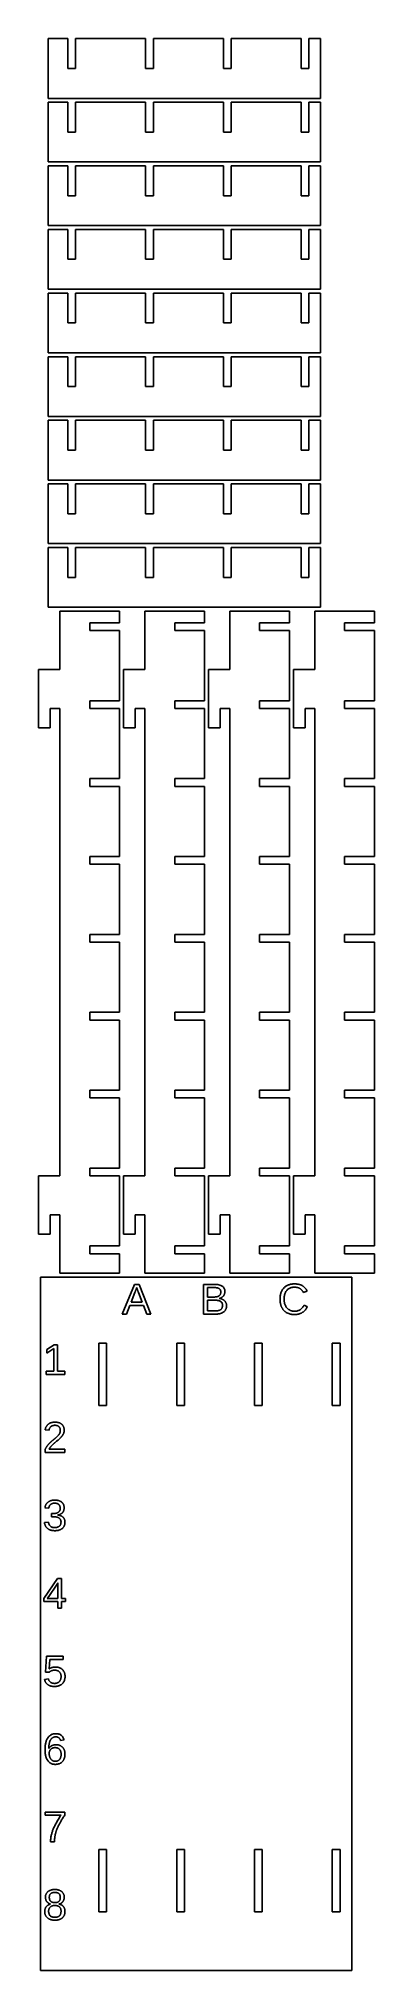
# Model space of a CAD drawing. Header units: metres. Extents: x -16 to 71, y -165 to 331.
import ezdxf

# ---------------------------------------------------------------- set-up
doc = ezdxf.new("R2010")
doc.units = ezdxf.units.M

msp = doc.modelspace()

# ---------------------------------------------------------------- linework, layer by layer
for p, q in [((-8, 331), (-13, 331)), ((-13, 331), (-13, 315.667)), ((-8, 323.333), (-8, 331)), ((12, 331), (-6, 331)), ((-6, 331), (-6, 323.333)), ((12, 323.333), (12, 331)), ((32, 331), (14, 331)), ((14, 331), (14, 323.333)), ((32, 323.333), (32, 331)), ((52, 331), (34, 331)), ((34, 331), (34, 323.333)), ((52, 323.333), (52, 331)), ((57, 331), (54, 331)), ((54, 331), (54, 323.333)), ((57, 315.667), (57, 331)), ((-6, 323.333), (-8, 323.333)), ((14, 323.333), (12, 323.333)), ((34, 323.333), (32, 323.333)), ((54, 323.333), (52, 323.333)), ((-13, 315.667), (57, 315.667)), ((-8, 314.667), (-13, 314.667)), ((-13, 314.667), (-13, 299.333)), ((-8, 307), (-8, 314.667)), ((12, 314.667), (-6, 314.667)), ((-6, 314.667), (-6, 307)), ((12, 307), (12, 314.667)), ((32, 314.667), (14, 314.667)), ((14, 314.667), (14, 307)), ((32, 307), (32, 314.667)), ((52, 314.667), (34, 314.667)), ((34, 314.667), (34, 307)), ((52, 307), (52, 314.667)), ((57, 314.667), (54, 314.667)), ((54, 314.667), (54, 307)), ((57, 299.333), (57, 314.667)), ((-6, 307), (-8, 307)), ((14, 307), (12, 307)), ((34, 307), (32, 307)), ((54, 307), (52, 307)), ((-13, 299.333), (57, 299.333)), ((-8, 298.333), (-13, 298.333)), ((-13, 298.333), (-13, 283)), ((-8, 290.667), (-8, 298.333)), ((12, 298.333), (-6, 298.333)), ((-6, 298.333), (-6, 290.667)), ((12, 290.667), (12, 298.333)), ((32, 298.333), (14, 298.333)), ((14, 298.333), (14, 290.667)), ((32, 290.667), (32, 298.333)), ((52, 298.333), (34, 298.333)), ((34, 298.333), (34, 290.667)), ((52, 290.667), (52, 298.333)), ((57, 298.333), (54, 298.333)), ((54, 298.333), (54, 290.667)), ((57, 283), (57, 298.333)), ((-6, 290.667), (-8, 290.667)), ((14, 290.667), (12, 290.667)), ((34, 290.667), (32, 290.667)), ((54, 290.667), (52, 290.667)), ((-13, 283), (57, 283)), ((-8, 282), (-13, 282)), ((-13, 282), (-13, 266.667)), ((-8, 274.333), (-8, 282)), ((12, 282), (-6, 282)), ((-6, 282), (-6, 274.333)), ((12, 274.333), (12, 282)), ((32, 282), (14, 282)), ((14, 282), (14, 274.333)), ((32, 274.333), (32, 282)), ((52, 282), (34, 282)), ((34, 282), (34, 274.333)), ((52, 274.333), (52, 282)), ((57, 282), (54, 282)), ((54, 282), (54, 274.333)), ((57, 266.667), (57, 282)), ((-6, 274.333), (-8, 274.333)), ((14, 274.333), (12, 274.333)), ((34, 274.333), (32, 274.333)), ((54, 274.333), (52, 274.333)), ((-13, 266.667), (57, 266.667)), ((-8, 265.667), (-13, 265.667)), ((-13, 265.667), (-13, 250.333)), ((-8, 258), (-8, 265.667)), ((12, 265.667), (-6, 265.667)), ((-6, 265.667), (-6, 258)), ((12, 258), (12, 265.667)), ((32, 265.667), (14, 265.667)), ((14, 265.667), (14, 258)), ((32, 258), (32, 265.667)), ((52, 265.667), (34, 265.667)), ((34, 265.667), (34, 258)), ((52, 258), (52, 265.667)), ((57, 265.667), (54, 265.667)), ((54, 265.667), (54, 258)), ((57, 250.333), (57, 265.667)), ((-6, 258), (-8, 258)), ((14, 258), (12, 258)), ((34, 258), (32, 258)), ((54, 258), (52, 258)), ((-13, 250.333), (57, 250.333)), ((-8, 249.333), (-13, 249.333)), ((-13, 249.333), (-13, 234)), ((-8, 241.667), (-8, 249.333)), ((12, 249.333), (-6, 249.333)), ((-6, 249.333), (-6, 241.667)), ((12, 241.667), (12, 249.333)), ((32, 249.333), (14, 249.333)), ((14, 249.333), (14, 241.667)), ((32, 241.667), (32, 249.333)), ((52, 249.333), (34, 249.333)), ((34, 249.333), (34, 241.667)), ((52, 241.667), (52, 249.333)), ((57, 249.333), (54, 249.333)), ((54, 249.333), (54, 241.667)), ((57, 234), (57, 249.333)), ((-6, 241.667), (-8, 241.667)), ((14, 241.667), (12, 241.667)), ((34, 241.667), (32, 241.667)), ((54, 241.667), (52, 241.667)), ((-13, 234), (57, 234)), ((-8, 233), (-13, 233)), ((-13, 233), (-13, 217.667)), ((-8, 225.333), (-8, 233)), ((12, 233), (-6, 233)), ((-6, 233), (-6, 225.333)), ((12, 225.333), (12, 233)), ((32, 233), (14, 233)), ((14, 233), (14, 225.333)), ((32, 225.333), (32, 233)), ((52, 233), (34, 233)), ((34, 233), (34, 225.333)), ((52, 225.333), (52, 233)), ((57, 233), (54, 233)), ((54, 233), (54, 225.333)), ((57, 217.667), (57, 233)), ((-6, 225.333), (-8, 225.333)), ((14, 225.333), (12, 225.333)), ((34, 225.333), (32, 225.333)), ((54, 225.333), (52, 225.333)), ((-13, 217.667), (57, 217.667)), ((-8, 216.667), (-13, 216.667)), ((-13, 216.667), (-13, 201.333)), ((-8, 209), (-8, 216.667)), ((12, 216.667), (-6, 216.667)), ((-6, 216.667), (-6, 209)), ((12, 209), (12, 216.667)), ((32, 216.667), (14, 216.667)), ((14, 216.667), (14, 209)), ((32, 209), (32, 216.667)), ((52, 216.667), (34, 216.667)), ((34, 216.667), (34, 209)), ((52, 209), (52, 216.667)), ((57, 216.667), (54, 216.667)), ((54, 216.667), (54, 209)), ((57, 201.333), (57, 216.667)), ((-6, 209), (-8, 209)), ((14, 209), (12, 209)), ((34, 209), (32, 209)), ((54, 209), (52, 209)), ((-13, 201.333), (57, 201.333)), ((-8, 200.333), (-13, 200.333)), ((-13, 200.333), (-13, 185)), ((-8, 192.667), (-8, 200.333)), ((12, 200.333), (-6, 200.333)), ((-6, 200.333), (-6, 192.667)), ((12, 192.667), (12, 200.333)), ((32, 200.333), (14, 200.333)), ((14, 200.333), (14, 192.667)), ((32, 192.667), (32, 200.333)), ((52, 200.333), (34, 200.333)), ((34, 200.333), (34, 192.667)), ((52, 192.667), (52, 200.333)), ((57, 200.333), (54, 200.333)), ((54, 200.333), (54, 192.667)), ((57, 185), (57, 200.333)), ((-6, 192.667), (-8, 192.667)), ((14, 192.667), (12, 192.667)), ((34, 192.667), (32, 192.667)), ((54, 192.667), (52, 192.667)), ((-13, 185), (57, 185)), ((5.33333, 184), (-10, 184)), ((-10, 184), (-10, 169)), ((5.33333, 181), (5.33333, 184)), ((27.1667, 184), (11.8333, 184)), ((11.8333, 184), (11.8333, 169)), ((27.1667, 181), (27.1667, 184)), ((49, 184), (33.6667, 184)), ((33.6667, 184), (33.6667, 169)), ((49, 181), (49, 184)), ((70.8333, 184), (55.5, 184)), ((55.5, 184), (55.5, 169)), ((70.8333, 181), (70.8333, 184)), ((-2.33333, 179), (-2.33333, 181)), ((-2.33333, 181), (5.33333, 181)), ((5.33333, 179), (-2.33333, 179)), ((5.33333, 161), (5.33333, 179)), ((19.5, 179), (19.5, 181)), ((19.5, 181), (27.1667, 181)), ((27.1667, 179), (19.5, 179)), ((27.1667, 161), (27.1667, 179)), ((41.3333, 179), (41.3333, 181)), ((41.3333, 181), (49, 181)), ((49, 179), (41.3333, 179)), ((49, 161), (49, 179)), ((63.1667, 179), (63.1667, 181)), ((63.1667, 181), (70.8333, 181)), ((70.8333, 179), (63.1667, 179)), ((70.8333, 161), (70.8333, 179)), ((-10, 169), (-15.5, 169)), ((-15.5, 169), (-15.5, 154)), ((11.8333, 169), (6.33333, 169)), ((6.33333, 169), (6.33333, 154)), ((33.6667, 169), (28.1667, 169)), ((28.1667, 169), (28.1667, 154)), ((55.5, 169), (50, 169)), ((50, 169), (50, 154)), ((-12.5, 154), (-12.5, 159)), ((-12.5, 159), (-10, 159)), ((-10, 159), (-10, 39)), ((-2.33333, 159), (-2.33333, 161)), ((-2.33333, 161), (5.33333, 161)), ((5.33333, 159), (-2.33333, 159)), ((5.33333, 141), (5.33333, 159)), ((9.33333, 154), (9.33333, 159)), ((9.33333, 159), (11.8333, 159)), ((11.8333, 159), (11.8333, 39)), ((19.5, 159), (19.5, 161)), ((19.5, 161), (27.1667, 161)), ((27.1667, 159), (19.5, 159)), ((27.1667, 141), (27.1667, 159)), ((31.1667, 154), (31.1667, 159)), ((31.1667, 159), (33.6667, 159)), ((33.6667, 159), (33.6667, 39)), ((41.3333, 159), (41.3333, 161)), ((41.3333, 161), (49, 161)), ((49, 159), (41.3333, 159)), ((49, 141), (49, 159)), ((53, 154), (53, 159)), ((53, 159), (55.5, 159)), ((55.5, 159), (55.5, 39)), ((63.1667, 159), (63.1667, 161)), ((63.1667, 161), (70.8333, 161)), ((70.8333, 159), (63.1667, 159)), ((70.8333, 141), (70.8333, 159)), ((-15.5, 154), (-12.5, 154)), ((6.33333, 154), (9.33333, 154)), ((28.1667, 154), (31.1667, 154)), ((50, 154), (53, 154)), ((-2.33333, 139), (-2.33333, 141)), ((-2.33333, 141), (5.33333, 141)), ((5.33333, 139), (-2.33333, 139)), ((5.33333, 121), (5.33333, 139)), ((19.5, 139), (19.5, 141)), ((19.5, 141), (27.1667, 141)), ((27.1667, 139), (19.5, 139)), ((27.1667, 121), (27.1667, 139)), ((41.3333, 139), (41.3333, 141)), ((41.3333, 141), (49, 141)), ((49, 139), (41.3333, 139)), ((49, 121), (49, 139)), ((63.1667, 139), (63.1667, 141)), ((63.1667, 141), (70.8333, 141)), ((70.8333, 139), (63.1667, 139)), ((70.8333, 121), (70.8333, 139)), ((-2.33333, 119), (-2.33333, 121)), ((-2.33333, 121), (5.33333, 121)), ((19.5, 119), (19.5, 121)), ((19.5, 121), (27.1667, 121)), ((41.3333, 119), (41.3333, 121)), ((41.3333, 121), (49, 121)), ((63.1667, 119), (63.1667, 121)), ((63.1667, 121), (70.8333, 121)), ((5.33333, 119), (-2.33333, 119)), ((5.33333, 101), (5.33333, 119)), ((27.1667, 119), (19.5, 119)), ((27.1667, 101), (27.1667, 119)), ((49, 119), (41.3333, 119)), ((49, 101), (49, 119)), ((70.8333, 119), (63.1667, 119)), ((70.8333, 101), (70.8333, 119)), ((-2.33333, 99), (-2.33333, 101)), ((-2.33333, 101), (5.33333, 101)), ((19.5, 99), (19.5, 101)), ((19.5, 101), (27.1667, 101)), ((41.3333, 99), (41.3333, 101)), ((41.3333, 101), (49, 101)), ((63.1667, 99), (63.1667, 101)), ((63.1667, 101), (70.8333, 101)), ((5.33333, 99), (-2.33333, 99)), ((5.33333, 81), (5.33333, 99)), ((27.1667, 99), (19.5, 99)), ((27.1667, 81), (27.1667, 99)), ((49, 99), (41.3333, 99)), ((49, 81), (49, 99)), ((70.8333, 99), (63.1667, 99)), ((70.8333, 81), (70.8333, 99)), ((-2.33333, 79), (-2.33333, 81)), ((-2.33333, 81), (5.33333, 81)), ((19.5, 79), (19.5, 81)), ((19.5, 81), (27.1667, 81)), ((41.3333, 79), (41.3333, 81)), ((41.3333, 81), (49, 81)), ((63.1667, 79), (63.1667, 81)), ((63.1667, 81), (70.8333, 81)), ((5.33333, 79), (-2.33333, 79)), ((5.33333, 61), (5.33333, 79)), ((27.1667, 79), (19.5, 79)), ((27.1667, 61), (27.1667, 79)), ((49, 79), (41.3333, 79)), ((49, 61), (49, 79)), ((70.8333, 79), (63.1667, 79)), ((70.8333, 61), (70.8333, 79)), ((-2.33333, 59), (-2.33333, 61)), ((-2.33333, 61), (5.33333, 61)), ((19.5, 59), (19.5, 61)), ((19.5, 61), (27.1667, 61)), ((41.3333, 59), (41.3333, 61)), ((41.3333, 61), (49, 61)), ((63.1667, 59), (63.1667, 61)), ((63.1667, 61), (70.8333, 61)), ((5.33333, 59), (-2.33333, 59)), ((5.33333, 41), (5.33333, 59)), ((27.1667, 59), (19.5, 59)), ((27.1667, 41), (27.1667, 59)), ((49, 59), (41.3333, 59)), ((49, 41), (49, 59)), ((70.8333, 59), (63.1667, 59)), ((70.8333, 41), (70.8333, 59)), ((-2.33333, 39), (-2.33333, 41)), ((-2.33333, 41), (5.33333, 41)), ((19.5, 39), (19.5, 41)), ((19.5, 41), (27.1667, 41)), ((41.3333, 39), (41.3333, 41)), ((41.3333, 41), (49, 41)), ((63.1667, 39), (63.1667, 41)), ((63.1667, 41), (70.8333, 41)), ((-10, 39), (-15.5, 39)), ((-15.5, 39), (-15.5, 24)), ((5.33333, 39), (-2.33333, 39)), ((5.33333, 21), (5.33333, 39)), ((11.8333, 39), (6.33333, 39)), ((6.33333, 39), (6.33333, 24)), ((27.1667, 39), (19.5, 39)), ((27.1667, 21), (27.1667, 39)), ((33.6667, 39), (28.1667, 39)), ((28.1667, 39), (28.1667, 24)), ((49, 39), (41.3333, 39)), ((49, 21), (49, 39)), ((55.5, 39), (50, 39)), ((50, 39), (50, 24)), ((70.8333, 39), (63.1667, 39)), ((70.8333, 21), (70.8333, 39)), ((-12.5, 24), (-12.5, 29)), ((-12.5, 29), (-10, 29)), ((-10, 29), (-10, 14)), ((9.33333, 24), (9.33333, 29)), ((9.33333, 29), (11.8333, 29)), ((11.8333, 29), (11.8333, 14)), ((31.1667, 24), (31.1667, 29)), ((31.1667, 29), (33.6667, 29)), ((33.6667, 29), (33.6667, 14)), ((53, 24), (53, 29)), ((53, 29), (55.5, 29)), ((55.5, 29), (55.5, 14)), ((-15.5, 24), (-12.5, 24)), ((-2.33333, 19), (-2.33333, 21)), ((-2.33333, 21), (5.33333, 21)), ((6.33333, 24), (9.33333, 24)), ((19.5, 19), (19.5, 21)), ((19.5, 21), (27.1667, 21)), ((28.1667, 24), (31.1667, 24)), ((41.3333, 19), (41.3333, 21)), ((41.3333, 21), (49, 21)), ((50, 24), (53, 24)), ((63.1667, 19), (63.1667, 21)), ((63.1667, 21), (70.8333, 21)), ((5.33333, 19), (-2.33333, 19)), ((5.33333, 14), (5.33333, 19)), ((27.1667, 19), (19.5, 19)), ((27.1667, 14), (27.1667, 19)), ((49, 19), (41.3333, 19)), ((49, 14), (49, 19)), ((70.8333, 19), (63.1667, 19)), ((70.8333, 14), (70.8333, 19)), ((65, 13), (-15, 13)), ((-15, 13), (-15, -165)), ((-10, 14), (5.33333, 14)), ((6.02167, 3.5), (9.14104, 11.1438)), ((9.14104, 11.1438), (10.3183, 11.1438)), ((9.59134, 9.96965), (9.56981, 9.9044)), ((9.61185, 10.0329), (9.59134, 9.96965)), ((9.63133, 10.0942), (9.61185, 10.0329)), ((9.64981, 10.1534), (9.63133, 10.0942)), ((9.66727, 10.2107), (9.64981, 10.1534)), ((9.71616, 10.3626), (9.66727, 10.2107)), ((9.86263, 9.91231), (9.71616, 10.3626)), ((10.3183, 11.1438), (13.3889, 3.5)), ((11.8333, 14), (27.1667, 14)), ((26.9114, 3.5), (26.9114, 11.1438)), ((26.9114, 11.1438), (29.689, 11.1438)), ((29.689, 10.3138), (27.9476, 10.3138)), ((27.9476, 10.3138), (27.9476, 7.89423)), ((29.689, 11.1438), (30.0149, 11.1366)), ((29.7879, 10.3128), (29.689, 10.3138)), ((29.8838, 10.3097), (29.7879, 10.3128)), ((29.9768, 10.3045), (29.8838, 10.3097)), ((30.0667, 10.2972), (29.9768, 10.3045)), ((30.0149, 11.1366), (30.3197, 11.1148)), ((30.1537, 10.2879), (30.0667, 10.2972)), ((30.2378, 10.2764), (30.1537, 10.2879)), ((30.3189, 10.263), (30.2378, 10.2764)), ((30.397, 10.2474), (30.3189, 10.263)), ((30.3197, 11.1148), (30.6035, 11.0786)), ((30.4721, 10.2297), (30.397, 10.2474)), ((30.5443, 10.21), (30.4721, 10.2297)), ((30.6135, 10.1882), (30.5443, 10.21)), ((30.6035, 11.0786), (30.8663, 11.0279)), ((30.6797, 10.1643), (30.6135, 10.1882)), ((30.743, 10.1383), (30.6797, 10.1643)), ((30.8033, 10.1103), (30.743, 10.1383)), ((30.8607, 10.0802), (30.8033, 10.1103)), ((30.915, 10.048), (30.8607, 10.0802)), ((30.8663, 11.0279), (31.108, 10.9626)), ((30.9663, 10.0134), (30.915, 10.048)), ((31.0142, 9.97603), (30.9663, 10.0134)), ((31.0589, 9.9359), (31.0142, 9.97603)), ((31.1002, 9.89304), (31.0589, 9.9359)), ((31.108, 10.9626), (31.3287, 10.8829)), ((31.3287, 10.8829), (31.5284, 10.7887)), ((31.5284, 10.7887), (31.7071, 10.68)), ((31.7071, 10.68), (31.8648, 10.5568)), ((31.8648, 10.5568), (32.0014, 10.4191)), ((32.0014, 10.4191), (32.1171, 10.2669)), ((32.1171, 10.2669), (32.2117, 10.1002)), ((32.2117, 10.1002), (32.2852, 9.91901)), ((33.6667, 14), (49, 14)), ((47.216, 9.80519), (47.3201, 9.95018)), ((47.3201, 9.95018), (47.432, 10.089)), ((47.432, 10.089), (47.5515, 10.2216)), ((47.5515, 10.2216), (47.6779, 10.3471)), ((47.6779, 10.3471), (47.8102, 10.4644)), ((47.8102, 10.4644), (47.9485, 10.5737)), ((47.9485, 10.5737), (48.0927, 10.6749)), ((48.0927, 10.6749), (48.2428, 10.768)), ((48.2428, 10.768), (48.3988, 10.853)), ((48.3988, 10.853), (48.5608, 10.9299)), ((48.5608, 10.9299), (48.7288, 10.9987)), ((48.7097, 9.95216), (48.6062, 9.87242)), ((48.8177, 10.0255), (48.7097, 9.95216)), ((48.7288, 10.9987), (48.9026, 11.0594)), ((48.9301, 10.0925), (48.8177, 10.0255)), ((48.9026, 11.0594), (49.0824, 11.112)), ((49.047, 10.1531), (48.9301, 10.0925)), ((49.1682, 10.2073), (49.047, 10.1531)), ((49.0824, 11.112), (49.2681, 11.1566)), ((49.2938, 10.2552), (49.1682, 10.2073)), ((49.2681, 11.1566), (49.4598, 11.193)), ((49.4238, 10.2966), (49.2938, 10.2552)), ((49.5583, 10.3317), (49.4238, 10.2966)), ((49.4598, 11.193), (49.6574, 11.2213)), ((49.6971, 10.3604), (49.5583, 10.3317)), ((49.6574, 11.2213), (49.8609, 11.2416)), ((49.8404, 10.3827), (49.6971, 10.3604)), ((49.9881, 10.3987), (49.8404, 10.3827)), ((49.8609, 11.2416), (50.0704, 11.2537)), ((50.1402, 10.4082), (49.9881, 10.3987)), ((50.0704, 11.2537), (50.2858, 11.2578)), ((50.2966, 10.4114), (50.1402, 10.4082)), ((50.2858, 11.2578), (50.4368, 11.2559)), ((50.3968, 10.41), (50.2966, 10.4114)), ((50.4953, 10.4059), (50.3968, 10.41)), ((50.4368, 11.2559), (50.5846, 11.2503)), ((50.592, 10.399), (50.4953, 10.4059)), ((50.5846, 11.2503), (50.7294, 11.241)), ((50.6871, 10.3894), (50.592, 10.399)), ((50.7804, 10.377), (50.6871, 10.3894)), ((50.7294, 11.241), (50.871, 11.2279)), ((50.872, 10.3618), (50.7804, 10.377)), ((50.871, 11.2279), (51.0094, 11.2111)), ((50.9619, 10.3439), (50.872, 10.3618)), ((51.05, 10.3233), (50.9619, 10.3439)), ((51.0094, 11.2111), (51.1448, 11.1906)), ((51.1365, 10.2999), (51.05, 10.3233)), ((51.2212, 10.2737), (51.1365, 10.2999)), ((51.1448, 11.1906), (51.277, 11.1664)), ((51.3042, 10.2448), (51.2212, 10.2737)), ((51.277, 11.1664), (51.406, 11.1384)), ((51.3855, 10.2131), (51.3042, 10.2448)), ((51.4651, 10.1786), (51.3855, 10.2131)), ((51.406, 11.1384), (51.5319, 11.1067)), ((51.5429, 10.1414), (51.4651, 10.1786)), ((51.5319, 11.1067), (51.6547, 11.0713)), ((51.6191, 10.1015), (51.5429, 10.1414)), ((51.6935, 10.0588), (51.6191, 10.1015)), ((51.6547, 11.0713), (51.7744, 11.0321)), ((51.7658, 10.0135), (51.6935, 10.0588)), ((51.8356, 9.96573), (51.7658, 10.0135)), ((51.7744, 11.0321), (51.8909, 10.9892)), ((51.9029, 9.91551), (51.8356, 9.96573)), ((51.8909, 10.9892), (52.0042, 10.9426)), ((52.0042, 10.9426), (52.1145, 10.8922)), ((52.1145, 10.8922), (52.2216, 10.8381)), ((52.2216, 10.8381), (52.3255, 10.7803)), ((52.3255, 10.7803), (52.4262, 10.7188)), ((52.4262, 10.7188), (52.5235, 10.6538)), ((52.5235, 10.6538), (52.6175, 10.5851)), ((52.6175, 10.5851), (52.708, 10.5128)), ((52.708, 10.5128), (52.7951, 10.4369)), ((52.7951, 10.4369), (52.8789, 10.3574)), ((52.8789, 10.3574), (52.9592, 10.2744)), ((52.9592, 10.2744), (53.0362, 10.1877)), ((53.0362, 10.1877), (53.1098, 10.0974)), ((53.1098, 10.0974), (53.18, 10.0035)), ((53.18, 10.0035), (53.2468, 9.90596)), ((55.5, 14), (70.8333, 14)), ((65, -165), (65, 13)), ((7.97472, 5.73511), (7.09583, 3.5)), ((11.4575, 5.73511), (7.97472, 5.73511)), ((9.26584, 9.05519), (8.28935, 6.54343)), ((8.28935, 6.54343), (11.1483, 6.54343)), ((9.29855, 9.14235), (9.26584, 9.05519)), ((9.33026, 9.22752), (9.29855, 9.14235)), ((9.36095, 9.3107), (9.33026, 9.22752)), ((9.39061, 9.39189), (9.36095, 9.3107)), ((9.41927, 9.47108), (9.39061, 9.39189)), ((9.4469, 9.54829), (9.41927, 9.47108)), ((9.47351, 9.62349), (9.4469, 9.54829)), ((9.49911, 9.69672), (9.47351, 9.62349)), ((9.5237, 9.76793), (9.49911, 9.69672)), ((9.54726, 9.83717), (9.5237, 9.76793)), ((9.56981, 9.9044), (9.54726, 9.83717)), ((9.88161, 9.8537), (9.86263, 9.91231)), ((9.90059, 9.79585), (9.88161, 9.8537)), ((9.91957, 9.73877), (9.90059, 9.79585)), ((9.93855, 9.68245), (9.91957, 9.73877)), ((9.95753, 9.62689), (9.93855, 9.68245)), ((9.97652, 9.5721), (9.95753, 9.62689)), ((9.99551, 9.51807), (9.97652, 9.5721)), ((10.0145, 9.4648), (9.99551, 9.51807)), ((10.0335, 9.41228), (10.0145, 9.4648)), ((10.0525, 9.36053), (10.0335, 9.41228)), ((10.0715, 9.30956), (10.0525, 9.36053)), ((10.0904, 9.25934), (10.0715, 9.30956)), ((10.1094, 9.20987), (10.0904, 9.25934)), ((10.1284, 9.16118), (10.1094, 9.20987)), ((10.1474, 9.11325), (10.1284, 9.16118)), ((10.1664, 9.06607), (10.1474, 9.11325)), ((11.1483, 6.54343), (10.1664, 9.06607)), ((12.3309, 3.5), (11.4575, 5.73511)), ((27.9476, 7.89423), (29.689, 7.89423)), ((29.8789, 7.08591), (27.9476, 7.08591)), ((27.9476, 7.08591), (27.9476, 4.32999)), ((29.689, 7.89423), (29.7911, 7.89545)), ((29.7911, 7.89545), (29.89, 7.89911)), ((30.1088, 7.08064), (29.8789, 7.08591)), ((29.89, 7.89911), (29.9855, 7.9052)), ((29.9855, 7.9052), (30.0778, 7.91373)), ((30.0778, 7.91373), (30.1667, 7.9247)), ((30.3239, 7.0648), (30.1088, 7.08064)), ((30.1667, 7.9247), (30.2524, 7.9381)), ((30.2524, 7.9381), (30.3348, 7.95393)), ((30.5241, 7.03842), (30.3239, 7.0648)), ((30.3348, 7.95393), (30.4139, 7.97221)), ((30.4139, 7.97221), (30.4898, 7.99292)), ((30.4898, 7.99292), (30.5623, 8.01608)), ((30.7096, 7.00148), (30.5241, 7.03842)), ((30.5623, 8.01608), (30.6316, 8.04166)), ((30.6316, 8.04166), (30.6976, 8.06969)), ((30.6976, 8.06969), (30.7603, 8.10014)), ((30.8802, 6.95399), (30.7096, 7.00148)), ((30.7603, 8.10014), (30.8197, 8.13304)), ((30.8197, 8.13304), (30.8758, 8.16838)), ((30.8758, 8.16838), (30.9286, 8.20615)), ((31.0359, 6.89595), (30.8802, 6.95399)), ((31.0115, 7.55164), (30.9259, 7.53079)), ((30.9259, 7.53079), (31.0382, 7.51569)), ((30.9286, 8.20615), (30.9782, 8.24646)), ((30.9782, 8.24646), (31.0246, 8.28937)), ((31.0946, 7.57486), (31.0115, 7.55164)), ((31.0246, 8.28937), (31.0678, 8.33488)), ((31.1768, 6.82736), (31.0359, 6.89595)), ((31.0382, 7.51569), (31.1472, 7.49751)), ((31.0678, 8.33488), (31.1078, 8.383)), ((31.1752, 7.60045), (31.0946, 7.57486)), ((31.1382, 9.84741), (31.1002, 9.89304)), ((31.1078, 8.383), (31.1446, 8.43372)), ((31.1729, 9.79903), (31.1382, 9.84741)), ((31.1446, 8.43372), (31.1782, 8.48706)), ((31.1472, 7.49751), (31.253, 7.47626)), ((31.2043, 9.74788), (31.1729, 9.79903)), ((31.2534, 7.62842), (31.1752, 7.60045)), ((31.3029, 6.74821), (31.1768, 6.82736)), ((31.1782, 8.48706), (31.2086, 8.54298)), ((31.2324, 9.69398), (31.2043, 9.74788)), ((31.2086, 8.54298), (31.2358, 8.60153)), ((31.2572, 9.63734), (31.2324, 9.69398)), ((31.2358, 8.60153), (31.2598, 8.66267)), ((31.253, 7.47626), (31.3555, 7.45193)), ((31.3292, 7.65877), (31.2534, 7.62842)), ((31.2787, 9.57794), (31.2572, 9.63734)), ((31.2598, 8.66267), (31.2806, 8.72644)), ((31.2969, 9.51578), (31.2787, 9.57794)), ((31.2806, 8.72644), (31.2982, 8.79279)), ((31.3118, 9.45087), (31.2969, 9.51578)), ((31.2982, 8.79279), (31.3126, 8.86176)), ((31.4142, 6.65851), (31.3029, 6.74821)), ((31.3233, 9.38321), (31.3118, 9.45087)), ((31.3126, 8.86176), (31.3238, 8.93333)), ((31.3316, 9.31279), (31.3233, 9.38321)), ((31.3238, 8.93333), (31.3318, 9.00751)), ((31.4025, 7.69148), (31.3292, 7.65877)), ((31.3366, 9.23961), (31.3316, 9.31279)), ((31.3318, 9.00751), (31.3366, 9.08429)), ((31.3382, 9.16367), (31.3366, 9.23961)), ((31.3366, 9.08429), (31.3382, 9.16367)), ((31.3555, 7.45193), (31.4547, 7.42453)), ((31.4733, 7.72656), (31.4025, 7.69148)), ((31.5106, 6.55826), (31.4142, 6.65851)), ((31.4547, 7.42453), (31.5507, 7.39407)), ((31.5417, 7.76404), (31.4733, 7.72656)), ((31.5922, 6.44745), (31.5106, 6.55826)), ((31.6076, 7.80386), (31.5417, 7.76404)), ((31.5507, 7.39407), (31.6434, 7.36052)), ((31.5725, 4.93694), (31.6081, 4.99594)), ((31.6589, 6.32608), (31.5922, 6.44745)), ((31.671, 7.84608), (31.6076, 7.80386)), ((31.6081, 4.99594), (31.6403, 5.05765)), ((31.6403, 5.05765), (31.6691, 5.12207)), ((31.6434, 7.36052), (31.7328, 7.32391)), ((31.7108, 6.19417), (31.6589, 6.32608)), ((31.6691, 5.12207), (31.6945, 5.18921)), ((31.732, 7.89067), (31.671, 7.84608)), ((31.6945, 5.18921), (31.7166, 5.25906)), ((31.7479, 6.05171), (31.7108, 6.19417)), ((31.7166, 5.25906), (31.7352, 5.33162)), ((31.7905, 7.93762), (31.732, 7.89067)), ((31.7328, 7.32391), (31.819, 7.28423)), ((31.7352, 5.33162), (31.7505, 5.40689)), ((31.7702, 5.89868), (31.7479, 6.05171)), ((31.7505, 5.40689), (31.7623, 5.48488)), ((31.7623, 5.48488), (31.7708, 5.56558)), ((31.7776, 5.73511), (31.7702, 5.89868)), ((31.7708, 5.56558), (31.7759, 5.64899)), ((31.7759, 5.64899), (31.7776, 5.73511)), ((31.8466, 7.98695), (31.7905, 7.93762)), ((31.819, 7.28423), (31.902, 7.24147)), ((31.9002, 8.03867), (31.8466, 7.98695)), ((31.9514, 8.09274), (31.9002, 8.03867)), ((31.902, 7.24147), (31.9816, 7.19563)), ((32.0001, 8.14919), (31.9514, 8.09274)), ((31.9816, 7.19563), (32.058, 7.14673)), ((32.0461, 8.20769), (32.0001, 8.14919)), ((32.0891, 8.26787), (32.0461, 8.20769)), ((32.058, 7.14673), (32.1311, 7.09476)), ((32.1291, 8.32974), (32.0891, 8.26787)), ((32.1662, 8.39331), (32.1291, 8.32974)), ((32.1311, 7.09476), (32.201, 7.0397)), ((32.2003, 8.45859), (32.1662, 8.39331)), ((32.2315, 8.52556), (32.2003, 8.45859)), ((32.201, 7.0397), (32.2676, 6.98158)), ((32.2597, 8.59421), (32.2315, 8.52556)), ((32.2849, 8.66457), (32.2597, 8.59421)), ((32.2676, 6.98158), (32.3309, 6.92039)), ((32.3071, 8.73662), (32.2849, 8.66457)), ((32.2852, 9.91901), (32.3378, 9.72333)), ((32.3264, 8.81038), (32.3071, 8.73662)), ((32.3427, 8.88582), (32.3264, 8.81038)), ((32.3309, 6.92039), (32.3907, 6.85664)), ((32.3378, 9.72333), (32.3693, 9.51314)), ((32.3561, 8.96295), (32.3427, 8.88582)), ((32.3665, 9.04179), (32.3561, 8.96295)), ((32.3739, 9.12233), (32.3665, 9.04179)), ((32.3693, 9.51314), (32.3798, 9.28847)), ((32.3783, 9.20454), (32.3739, 9.12233)), ((32.3798, 9.28847), (32.3783, 9.20454)), ((32.3907, 6.85664), (32.4467, 6.79085)), ((32.4467, 6.79085), (32.4987, 6.72298)), ((32.4987, 6.72298), (32.5469, 6.65306)), ((32.5469, 6.65306), (32.5913, 6.5811)), ((32.5913, 6.5811), (32.6318, 6.50706)), ((32.6318, 6.50706), (32.6684, 6.43098)), ((32.6684, 6.43098), (32.7012, 6.35286)), ((32.7012, 6.35286), (32.7301, 6.27266)), ((32.7521, 5.06053), (32.7201, 4.95251)), ((32.7301, 6.27266), (32.7552, 6.19041)), ((32.7782, 5.1721), (32.7521, 5.06053)), ((32.7552, 6.19041), (32.7764, 6.10611)), ((32.7764, 6.10611), (32.7938, 6.01974)), ((32.7985, 5.2872), (32.7782, 5.1721)), ((32.7938, 6.01974), (32.8073, 5.93134)), ((32.813, 5.40585), (32.7985, 5.2872)), ((32.8073, 5.93134), (32.8169, 5.84087)), ((32.8217, 5.52803), (32.813, 5.40585)), ((32.8169, 5.84087), (32.8227, 5.74834)), ((32.8246, 5.65375), (32.8217, 5.52803)), ((32.8227, 5.74834), (32.8246, 5.65375)), ((46.5642, 7.35719), (46.5681, 7.58263)), ((46.566, 7.2059), (46.5642, 7.35719)), ((46.5711, 7.05716), (46.566, 7.2059)), ((46.5681, 7.58263), (46.5797, 7.80188)), ((46.5798, 6.911), (46.5711, 7.05716)), ((46.5797, 7.80188), (46.5989, 8.01494)), ((46.5919, 6.76738), (46.5798, 6.911)), ((46.6074, 6.62634), (46.5919, 6.76738)), ((46.5989, 8.01494), (46.6259, 8.2218)), ((46.6264, 6.48787), (46.6074, 6.62634)), ((46.6259, 8.2218), (46.6606, 8.42249)), ((46.6488, 6.35196), (46.6264, 6.48787)), ((46.6748, 6.21861), (46.6488, 6.35196)), ((46.6606, 8.42249), (46.7031, 8.61699)), ((46.7041, 6.08783), (46.6748, 6.21861)), ((46.7031, 8.61699), (46.7532, 8.8053)), ((46.7369, 5.95961), (46.7041, 6.08783)), ((46.7732, 5.83395), (46.7369, 5.95961)), ((46.7532, 8.8053), (46.8111, 8.98741)), ((46.8129, 5.71086), (46.7732, 5.83395)), ((46.8111, 8.98741), (46.8766, 9.16335)), ((46.8561, 5.59035), (46.8129, 5.71086)), ((46.9027, 5.47238), (46.8561, 5.59035)), ((46.8766, 9.16335), (46.9499, 9.33308)), ((46.9528, 5.35698), (46.9027, 5.47238)), ((46.9499, 9.33308), (47.0309, 9.49664)), ((47.0063, 5.24416), (46.9528, 5.35698)), ((47.0632, 5.13422), (47.0063, 5.24416)), ((47.0309, 9.49664), (47.1196, 9.65401)), ((47.1231, 5.0275), (47.0632, 5.13422)), ((47.1196, 9.65401), (47.216, 9.80519)), ((47.1862, 4.924), (47.1231, 5.0275)), ((47.6194, 7.5325), (47.6166, 7.35719)), ((47.6166, 7.35719), (47.6195, 7.1837)), ((47.6277, 7.70308), (47.6194, 7.5325)), ((47.6195, 7.1837), (47.6281, 7.01451)), ((47.6414, 7.86893), (47.6277, 7.70308)), ((47.6281, 7.01451), (47.6425, 6.84962)), ((47.6607, 8.03006), (47.6414, 7.86893)), ((47.6425, 6.84962), (47.6626, 6.68904)), ((47.6855, 8.18646), (47.6607, 8.03006)), ((47.6626, 6.68904), (47.6884, 6.53276)), ((47.7158, 8.33813), (47.6855, 8.18646)), ((47.6884, 6.53276), (47.72, 6.38078)), ((47.7516, 8.48509), (47.7158, 8.33813)), ((47.72, 6.38078), (47.7573, 6.23311)), ((47.7929, 8.62732), (47.7516, 8.48509)), ((47.7573, 6.23311), (47.8004, 6.08974)), ((47.8398, 8.76482), (47.7929, 8.62732)), ((47.8004, 6.08974), (47.8492, 5.95065)), ((47.8921, 8.89758), (47.8398, 8.76482)), ((47.8492, 5.95065), (47.9038, 5.81589)), ((47.95, 9.02562), (47.8921, 8.89758)), ((47.9038, 5.81589), (47.9641, 5.68541)), ((48.0133, 9.14894), (47.95, 9.02562)), ((47.9641, 5.68541), (48.0301, 5.55925)), ((48.0822, 9.26753), (48.0133, 9.14894)), ((48.0301, 5.55925), (48.1019, 5.43738)), ((48.1566, 9.38139), (48.0822, 9.26753)), ((48.1019, 5.43738), (48.1794, 5.31981)), ((48.2364, 9.49054), (48.1566, 9.38139)), ((48.1794, 5.31981), (48.2627, 5.20656)), ((48.3218, 9.59496), (48.2364, 9.49054)), ((48.2627, 5.20656), (48.3517, 5.0976)), ((48.4122, 9.69382), (48.3218, 9.59496)), ((48.3517, 5.0976), (48.4456, 4.99413)), ((48.507, 9.78632), (48.4122, 9.69382)), ((48.4456, 4.99413), (48.5435, 4.89734)), ((48.6062, 9.87242), (48.507, 9.78632)), ((51.9677, 9.86284), (51.9029, 9.91551)), ((52.0299, 9.80771), (51.9677, 9.86284)), ((52.0896, 9.75012), (52.0299, 9.80771)), ((52.0358, 4.86411), (52.1711, 4.99449)), ((52.1468, 9.69006), (52.0896, 9.75012)), ((52.2014, 9.62755), (52.1468, 9.69006)), ((52.1711, 4.99449), (52.3001, 5.1373)), ((52.2536, 9.56258), (52.2014, 9.62755)), ((52.3032, 9.49515), (52.2536, 9.56258)), ((52.3001, 5.1373), (52.423, 5.29253)), ((52.3503, 9.42526), (52.3032, 9.49515)), ((52.3949, 9.35292), (52.3503, 9.42526)), ((52.437, 9.27812), (52.3949, 9.35292)), ((52.423, 5.29253), (52.5396, 5.46017)), ((52.4765, 9.20085), (52.437, 9.27812)), ((52.5135, 9.12114), (52.4765, 9.20085)), ((52.548, 9.03896), (52.5135, 9.12114)), ((52.5396, 5.46017), (52.65, 5.64023)), ((53.5299, 9.3644), (52.548, 9.03896)), ((52.65, 5.64023), (52.7542, 5.83272)), ((52.7542, 5.83272), (53.6004, 5.40959)), ((53.2468, 9.90596), (53.3102, 9.80484)), ((53.3102, 9.80484), (53.3702, 9.70013)), ((53.41, 5.05592), (53.3405, 4.94542)), ((53.3702, 9.70013), (53.4268, 9.59183)), ((53.4764, 5.17012), (53.41, 5.05592)), ((53.4268, 9.59183), (53.4801, 9.4799)), ((53.5399, 5.28801), (53.4764, 5.17012)), ((53.4801, 9.4799), (53.5299, 9.3644)), ((53.6004, 5.40959), (53.5399, 5.28801)), ((7.09583, 3.5), (6.02167, 3.5)), ((13.3889, 3.5), (12.3309, 3.5)), ((30.0145, 3.5), (26.9114, 3.5)), ((27.9476, 4.32999), (29.9602, 4.32999)), ((29.9602, 4.32999), (30.0769, 4.33138)), ((30.1777, 3.50221), (30.0145, 3.5)), ((30.0769, 4.33138), (30.1895, 4.33549)), ((30.3363, 3.50885), (30.1777, 3.50221)), ((30.1895, 4.33549), (30.2981, 4.34239)), ((30.2981, 4.34239), (30.4027, 4.35204)), ((30.4905, 3.51993), (30.3363, 3.50885)), ((30.4027, 4.35204), (30.5033, 4.36443)), ((30.6401, 3.53542), (30.4905, 3.51993)), ((30.5033, 4.36443), (30.5998, 4.37958)), ((30.5998, 4.37958), (30.6923, 4.39749)), ((30.7851, 3.55536), (30.6401, 3.53542)), ((30.6923, 4.39749), (30.7807, 4.41815)), ((30.7807, 4.41815), (30.8652, 4.44157)), ((30.9256, 3.57971), (30.7851, 3.55536)), ((30.8652, 4.44157), (30.9456, 4.46774)), ((31.0616, 3.60849), (30.9256, 3.57971)), ((30.9456, 4.46774), (31.022, 4.49667)), ((31.022, 4.49667), (31.0944, 4.52835)), ((31.1931, 3.64171), (31.0616, 3.60849)), ((31.0944, 4.52835), (31.1627, 4.56279)), ((31.1627, 4.56279), (31.227, 4.59998)), ((31.32, 3.67935), (31.1931, 3.64171)), ((31.227, 4.59998), (31.2873, 4.63992)), ((31.2873, 4.63992), (31.3436, 4.68263)), ((31.4424, 3.72144), (31.32, 3.67935)), ((31.3436, 4.68263), (31.3961, 4.72807)), ((31.3961, 4.72807), (31.4453, 4.77621)), ((31.5602, 3.76793), (31.4424, 3.72144)), ((31.4453, 4.77621), (31.4911, 4.82707)), ((31.4911, 4.82707), (31.5335, 4.88065)), ((31.5335, 4.88065), (31.5725, 4.93694)), ((31.6736, 3.81886), (31.5602, 3.76793)), ((31.7823, 3.87422), (31.6736, 3.81886)), ((31.8866, 3.93401), (31.7823, 3.87422)), ((31.9863, 3.99823), (31.8866, 3.93401)), ((32.0814, 4.06688), (31.9863, 3.99823)), ((32.1714, 4.13951), (32.0814, 4.06688)), ((32.2556, 4.21568), (32.1714, 4.13951)), ((32.334, 4.29541), (32.2556, 4.21568)), ((32.4066, 4.37866), (32.334, 4.29541)), ((32.4734, 4.46545), (32.4066, 4.37866)), ((32.5343, 4.55579), (32.4734, 4.46545)), ((32.5895, 4.64966), (32.5343, 4.55579)), ((32.6388, 4.74707), (32.5895, 4.64966)), ((32.6824, 4.84802), (32.6388, 4.74707)), ((32.7201, 4.95251), (32.6824, 4.84802)), ((47.2525, 4.82372), (47.1862, 4.924)), ((47.3219, 4.72665), (47.2525, 4.82372)), ((47.3944, 4.63283), (47.3219, 4.72665)), ((47.47, 4.54221), (47.3944, 4.63283)), ((47.5488, 4.45482), (47.47, 4.54221)), ((47.6308, 4.37064), (47.5488, 4.45482)), ((47.7158, 4.28969), (47.6308, 4.37064)), ((47.804, 4.21194), (47.7158, 4.28969)), ((47.8954, 4.13744), (47.804, 4.21194)), ((47.9898, 4.06615), (47.8954, 4.13744)), ((48.0874, 3.99808), (47.9898, 4.06615)), ((48.1882, 3.93323), (48.0874, 3.99808)), ((48.2921, 3.8716), (48.1882, 3.93323)), ((48.3987, 3.81346), (48.2921, 3.8716)), ((48.5078, 3.75908), (48.3987, 3.81346)), ((48.6194, 3.70844), (48.5078, 3.75908)), ((48.5435, 4.89734), (48.6456, 4.80724)), ((48.7334, 3.66156), (48.6194, 3.70844)), ((48.6456, 4.80724), (48.7516, 4.72379)), ((48.8498, 3.61842), (48.7334, 3.66156)), ((48.7516, 4.72379), (48.8617, 4.64703)), ((48.9686, 3.57904), (48.8498, 3.61842)), ((48.8617, 4.64703), (48.9759, 4.57693)), ((49.0899, 3.54341), (48.9686, 3.57904)), ((48.9759, 4.57693), (49.0941, 4.51353)), ((49.2137, 3.51154), (49.0899, 3.54341)), ((49.0941, 4.51353), (49.2163, 4.45679)), ((49.3398, 3.48341), (49.2137, 3.51154)), ((49.2163, 4.45679), (49.3426, 4.40672)), ((49.4684, 3.45905), (49.3398, 3.48341)), ((49.3426, 4.40672), (49.4729, 4.36334)), ((49.5995, 3.43842), (49.4684, 3.45905)), ((49.4729, 4.36334), (49.6073, 4.32663)), ((49.7329, 3.42154), (49.5995, 3.43842)), ((49.6073, 4.32663), (49.7458, 4.29659)), ((49.8688, 3.4084), (49.7329, 3.42154)), ((49.7458, 4.29659), (49.8883, 4.27322)), ((50.0072, 3.39903), (49.8688, 3.4084)), ((49.8883, 4.27322), (50.0348, 4.25655)), ((50.148, 3.3934), (50.0072, 3.39903)), ((50.0348, 4.25655), (50.1854, 4.24654)), ((50.2912, 3.39153), (50.148, 3.3934)), ((50.1854, 4.24654), (50.34, 4.24319)), ((50.4312, 3.39354), (50.2912, 3.39153)), ((50.34, 4.24319), (50.5376, 4.2494)), ((50.569, 3.39958), (50.4312, 3.39354)), ((50.5376, 4.2494), (50.729, 4.26804)), ((50.7047, 3.40965), (50.569, 3.39958)), ((50.8383, 3.42374), (50.7047, 3.40965)), ((50.729, 4.26804), (50.9141, 4.29907)), ((50.9697, 3.44185), (50.8383, 3.42374)), ((50.9141, 4.29907), (51.0931, 4.34254)), ((51.099, 3.464), (50.9697, 3.44185)), ((51.0931, 4.34254), (51.2658, 4.39842)), ((51.2261, 3.49017), (51.099, 3.464)), ((51.3511, 3.52036), (51.2261, 3.49017)), ((51.2658, 4.39842), (51.4322, 4.46672)), ((51.474, 3.55458), (51.3511, 3.52036)), ((51.4322, 4.46672), (51.5925, 4.54744)), ((51.5947, 3.59282), (51.474, 3.55458)), ((51.5925, 4.54744), (51.7465, 4.64058)), ((51.7132, 3.6351), (51.5947, 3.59282)), ((51.8297, 3.6814), (51.7132, 3.6351)), ((51.7465, 4.64058), (51.8942, 4.74612)), ((51.944, 3.73174), (51.8297, 3.6814)), ((51.8942, 4.74612), (52.0358, 4.86411)), ((52.0561, 3.78609), (51.944, 3.73174)), ((52.1661, 3.84447), (52.0561, 3.78609)), ((52.274, 3.90688), (52.1661, 3.84447)), ((52.3793, 3.97313), (52.274, 3.90688)), ((52.4816, 4.04309), (52.3793, 3.97313)), ((52.581, 4.11673), (52.4816, 4.04309)), ((52.6773, 4.19405), (52.581, 4.11673)), ((52.7707, 4.27507), (52.6773, 4.19405)), ((52.8611, 4.35977), (52.7707, 4.27507)), ((52.9484, 4.44815), (52.8611, 4.35977)), ((53.0328, 4.54024), (52.9484, 4.44815)), ((53.1142, 4.636), (53.0328, 4.54024)), ((53.1927, 4.73544), (53.1142, 4.636)), ((53.2681, 4.83859), (53.1927, 4.73544)), ((53.3405, 4.94542), (53.2681, 4.83859)), ((-13.3404, -5.59848), (-11.5338, -4.35617)), ((-11.5338, -4.35617), (-10.6333, -4.35617)), ((-10.6333, -4.35617), (-10.6333, -11.17)), ((0, -20), (0, -4)), ((0, -4), (2, -4)), ((2, -4), (2, -20)), ((20, -20), (20, -4)), ((20, -4), (22, -4)), ((22, -4), (22, -20)), ((40, -20), (40, -4)), ((40, -4), (42, -4)), ((42, -4), (42, -20)), ((60, -20), (60, -4)), ((60, -4), (62, -4)), ((62, -4), (62, -20)), ((-11.6152, -5.28929), (-13.3404, -6.52072)), ((-13.3404, -6.52072), (-13.3404, -5.59848)), ((-11.6152, -11.17), (-11.6152, -5.28929)), ((-13.5628, -12), (-13.5628, -11.17)), ((-13.5628, -11.17), (-11.6152, -11.17)), ((-8.77254, -12), (-13.5628, -12)), ((-10.6333, -11.17), (-8.77254, -11.17)), ((-8.77254, -11.17), (-8.77254, -12)), ((-13.11, -24.8541), (-13.0285, -24.7848)), ((-13.0285, -24.7848), (-12.9432, -24.7191)), ((-12.9432, -24.7191), (-12.855, -24.6576)), ((-12.855, -24.6576), (-12.7638, -24.6004)), ((-12.7638, -24.6004), (-12.6696, -24.5474)), ((-12.6696, -24.5474), (-12.5724, -24.4987)), ((-12.5724, -24.4987), (-12.4722, -24.4542)), ((-12.4722, -24.4542), (-12.369, -24.4139)), ((-12.369, -24.4139), (-12.2628, -24.3779)), ((-12.2628, -24.3779), (-12.1537, -24.3461)), ((-12.1537, -24.3461), (-12.0415, -24.3185)), ((-12.0415, -24.3185), (-11.9264, -24.2952)), ((-11.9264, -24.2952), (-11.8083, -24.2762)), ((-11.8083, -24.2762), (-11.6872, -24.2613)), ((-11.6872, -24.2613), (-11.5631, -24.2507)), ((-11.5631, -24.2507), (-11.436, -24.2444)), ((-11.436, -24.2444), (-11.306, -24.2422)), ((-11.306, -24.2422), (-11.1636, -24.2444)), ((-11.1636, -24.2444), (-11.0255, -24.2508)), ((-11.0255, -24.2508), (-10.8914, -24.2614)), ((-10.8914, -24.2614), (-10.7616, -24.2763)), ((-10.7616, -24.2763), (-10.636, -24.2955)), ((-10.636, -24.2955), (-10.5145, -24.3189)), ((-10.5145, -24.3189), (-10.3972, -24.3466)), ((-10.3972, -24.3466), (-10.2841, -24.3785)), ((-10.2841, -24.3785), (-10.1751, -24.4147)), ((-10.1751, -24.4147), (-10.0703, -24.4552)), ((-10.0703, -24.4552), (-9.96973, -24.4999)), ((-9.96973, -24.4999), (-9.87329, -24.5489)), ((-9.87329, -24.5489), (-9.78104, -24.6022)), ((-9.78104, -24.6022), (-9.69296, -24.6597)), ((-9.69296, -24.6597), (-9.60907, -24.7214)), ((-9.60907, -24.7214), (-9.52934, -24.7874)), ((-9.52934, -24.7874), (-9.45412, -24.8574)), ((2, -20), (0, -20)), ((22, -20), (20, -20)), ((42, -20), (40, -20)), ((62, -20), (60, -20)), ((-13.8069, -26.2441), (-13.7912, -26.131)), ((-12.8087, -26.3363), (-13.8069, -26.2441)), ((-13.7912, -26.131), (-13.771, -26.0207)), ((-13.771, -26.0207), (-13.7465, -25.9135)), ((-13.7465, -25.9135), (-13.7176, -25.8091)), ((-13.7176, -25.8091), (-13.6843, -25.7076)), ((-13.6843, -25.7076), (-13.6466, -25.6091)), ((-13.6466, -25.6091), (-13.6045, -25.5135)), ((-13.6045, -25.5135), (-13.5581, -25.4209)), ((-13.5581, -25.4209), (-13.5072, -25.3311)), ((-13.5072, -25.3311), (-13.452, -25.2443)), ((-13.452, -25.2443), (-13.3924, -25.1604)), ((-13.3924, -25.1604), (-13.3284, -25.0794)), ((-13.3284, -25.0794), (-13.26, -25.0014)), ((-13.26, -25.0014), (-13.1872, -24.9263)), ((-13.1872, -24.9263), (-13.11, -24.8541)), ((-12.8182, -29.7836), (-12.766, -29.7283)), ((-12.7986, -26.2608), (-12.8087, -26.3363)), ((-12.7859, -26.1873), (-12.7986, -26.2608)), ((-12.7705, -26.1161), (-12.7859, -26.1873)), ((-12.7526, -26.0469), (-12.7705, -26.1161)), ((-12.766, -29.7283), (-12.7135, -29.6737)), ((-12.7321, -25.9799), (-12.7526, -26.0469)), ((-12.7089, -25.9151), (-12.7321, -25.9799)), ((-12.7135, -29.6737), (-12.6606, -29.6199)), ((-12.6832, -25.8524), (-12.7089, -25.9151)), ((-12.6548, -25.7918), (-12.6832, -25.8524)), ((-12.6606, -29.6199), (-12.6074, -29.5667)), ((-12.6238, -25.7334), (-12.6548, -25.7918)), ((-12.5903, -25.6771), (-12.6238, -25.7334)), ((-12.6074, -29.5667), (-12.5539, -29.5143)), ((-12.5541, -25.6229), (-12.5903, -25.6771)), ((-12.5153, -25.5709), (-12.5541, -25.6229)), ((-12.5539, -29.5143), (-12.5001, -29.4626)), ((-12.4739, -25.521), (-12.5153, -25.5709)), ((-12.5001, -29.4626), (-12.446, -29.4117)), ((-12.4299, -25.4733), (-12.4739, -25.521)), ((-12.446, -29.4117), (-12.3915, -29.3615)), ((-12.3833, -25.4277), (-12.4299, -25.4733)), ((-12.3915, -29.3615), (-12.3368, -29.3119)), ((-12.3341, -25.3842), (-12.3833, -25.4277)), ((-12.3368, -29.3119), (-12.2819, -29.263)), ((-12.2827, -25.3432), (-12.3341, -25.3842)), ((-12.2296, -25.3048), (-12.2827, -25.3432)), ((-12.2819, -29.263), (-12.2271, -29.2145)), ((-12.1748, -25.269), (-12.2296, -25.3048)), ((-12.2271, -29.2145), (-12.1723, -29.1664)), ((-12.1182, -25.2359), (-12.1748, -25.269)), ((-12.1723, -29.1664), (-12.1176, -29.1188)), ((-12.06, -25.2054), (-12.1182, -25.2359)), ((-12.1176, -29.1188), (-12.0629, -29.0717)), ((-12.0629, -29.0717), (-12.0083, -29.0249)), ((-12, -25.1776), (-12.06, -25.2054)), ((-12.0083, -29.0249), (-11.9538, -28.9787)), ((-11.9384, -25.1524), (-12, -25.1776)), ((-11.9538, -28.9787), (-11.8994, -28.9328)), ((-11.875, -25.1299), (-11.9384, -25.1524)), ((-11.8994, -28.9328), (-11.845, -28.8875)), ((-11.8098, -25.11), (-11.875, -25.1299)), ((-11.845, -28.8875), (-11.7907, -28.8425)), ((-11.743, -25.0928), (-11.8098, -25.11)), ((-11.7907, -28.8425), (-11.7364, -28.798)), ((-11.6745, -25.0782), (-11.743, -25.0928)), ((-11.7364, -28.798), (-11.6822, -28.754)), ((-11.6822, -28.754), (-11.6281, -28.7104)), ((-11.6042, -25.0663), (-11.6745, -25.0782)), ((-11.6281, -28.7104), (-11.574, -28.6672)), ((-11.5478, -29.7098), (-11.6168, -29.77)), ((-11.5322, -25.0571), (-11.6042, -25.0663)), ((-11.574, -28.6672), (-11.52, -28.6245)), ((-11.4767, -29.6488), (-11.5478, -29.7098)), ((-11.4585, -25.0504), (-11.5322, -25.0571)), ((-11.52, -28.6245), (-11.466, -28.5822)), ((-11.4037, -29.587), (-11.4767, -29.6488)), ((-11.466, -28.5822), (-11.4125, -28.5402)), ((-11.3831, -25.0464), (-11.4585, -25.0504)), ((-11.4125, -28.5402), (-11.3595, -28.4982)), ((-11.3287, -29.5245), (-11.4037, -29.587)), ((-11.306, -25.0451), (-11.3831, -25.0464)), ((-11.3595, -28.4982), (-11.3073, -28.4561)), ((-11.2517, -29.4611), (-11.3287, -29.5245)), ((-11.3073, -28.4561), (-11.2557, -28.4141)), ((-11.2251, -25.0465), (-11.306, -25.0451)), ((-11.2557, -28.4141), (-11.2047, -28.3721)), ((-11.1129, -29.3477), (-11.2517, -29.4611)), ((-11.1464, -25.0506), (-11.2251, -25.0465)), ((-11.2047, -28.3721), (-11.1544, -28.33)), ((-11.1544, -28.33), (-11.1048, -28.288)), ((-11.0699, -25.0573), (-11.1464, -25.0506)), ((-10.9797, -29.2381), (-11.1129, -29.3477)), ((-11.1048, -28.288), (-11.0558, -28.2459)), ((-10.9957, -25.0668), (-11.0699, -25.0573)), ((-11.0558, -28.2459), (-11.0075, -28.2039)), ((-11.0075, -28.2039), (-10.9598, -28.1618)), ((-10.9238, -25.079), (-10.9957, -25.0668)), ((-10.8523, -29.1323), (-10.9797, -29.2381)), ((-10.9598, -28.1618), (-10.9128, -28.1198)), ((-10.8541, -25.0939), (-10.9238, -25.079)), ((-10.9128, -28.1198), (-10.8664, -28.0778)), ((-10.8664, -28.0778), (-10.8207, -28.0357)), ((-10.7867, -25.1116), (-10.8541, -25.0939)), ((-10.7306, -29.0302), (-10.8523, -29.1323)), ((-10.8207, -28.0357), (-10.7757, -27.9937)), ((-10.7215, -25.1319), (-10.7867, -25.1116)), ((-10.7757, -27.9937), (-10.7313, -27.9516)), ((-10.7313, -27.9516), (-10.6876, -27.9096)), ((-10.6146, -28.9319), (-10.7306, -29.0302)), ((-10.6585, -25.155), (-10.7215, -25.1319)), ((-10.6876, -27.9096), (-10.6447, -27.8674)), ((-10.5978, -25.1808), (-10.6585, -25.155)), ((-10.6447, -27.8674), (-10.6029, -27.825)), ((-10.5043, -28.8373), (-10.6146, -28.9319)), ((-10.6029, -27.825), (-10.562, -27.7823)), ((-10.5393, -25.2092), (-10.5978, -25.1808)), ((-10.562, -27.7823), (-10.5223, -27.7394)), ((-10.4831, -25.2404), (-10.5393, -25.2092)), ((-10.5223, -27.7394), (-10.4836, -27.6962)), ((-10.3998, -28.7466), (-10.5043, -28.8373)), ((-10.4836, -27.6962), (-10.4459, -27.6527)), ((-10.4291, -25.2743), (-10.4831, -25.2404)), ((-10.4459, -27.6527), (-10.4092, -27.609)), ((-10.3774, -25.311), (-10.4291, -25.2743)), ((-10.4092, -27.609), (-10.3736, -27.5651)), ((-10.301, -28.6596), (-10.3998, -28.7466)), ((-10.3279, -25.3503), (-10.3774, -25.311)), ((-10.3736, -27.5651), (-10.339, -27.5209)), ((-10.339, -27.5209), (-10.3055, -27.4764)), ((-10.2807, -25.3923), (-10.3279, -25.3503)), ((-10.3055, -27.4764), (-10.273, -27.4317)), ((-10.2079, -28.5764), (-10.301, -28.6596)), ((-10.236, -25.4368), (-10.2807, -25.3923)), ((-10.273, -27.4317), (-10.2415, -27.3867)), ((-10.2415, -27.3867), (-10.2111, -27.3415)), ((-10.1942, -25.4835), (-10.236, -25.4368)), ((-10.2111, -27.3415), (-10.1817, -27.296)), ((-10.1205, -28.4969), (-10.2079, -28.5764)), ((-10.1553, -25.5324), (-10.1942, -25.4835)), ((-10.1817, -27.296), (-10.1534, -27.2503)), ((-10.1193, -25.5836), (-10.1553, -25.5324)), ((-10.1534, -27.2503), (-10.1261, -27.2043)), ((-10.1261, -27.2043), (-10.1001, -27.1578)), ((-10.0389, -28.4212), (-10.1205, -28.4969)), ((-10.0861, -25.6369), (-10.1193, -25.5836)), ((-10.1001, -27.1578), (-10.0758, -27.1106)), ((-10.0559, -25.6924), (-10.0861, -25.6369)), ((-10.0758, -27.1106), (-10.0532, -27.0625)), ((-10.0285, -25.7501), (-10.0559, -25.6924)), ((-10.0532, -27.0625), (-10.0323, -27.0137)), ((-9.96295, -28.3493), (-10.0389, -28.4212)), ((-10.0323, -27.0137), (-10.013, -26.9642)), ((-10.004, -25.8101), (-10.0285, -25.7501)), ((-10.013, -26.9642), (-9.99545, -26.9139)), ((-9.98236, -25.8722), (-10.004, -25.8101)), ((-9.99545, -26.9139), (-9.97955, -26.8628)), ((-9.96362, -25.9366), (-9.98236, -25.8722)), ((-9.97955, -26.8628), (-9.96532, -26.811)), ((-9.96532, -26.811), (-9.95276, -26.7584)), ((-9.94777, -26.0031), (-9.96362, -25.9366)), ((-9.89275, -28.2812), (-9.96295, -28.3493)), ((-9.95276, -26.7584), (-9.94188, -26.705)), ((-9.9348, -26.0718), (-9.94777, -26.0031)), ((-9.94188, -26.705), (-9.93266, -26.6509)), ((-9.92471, -26.1428), (-9.9348, -26.0718)), ((-9.93266, -26.6509), (-9.92513, -26.596)), ((-9.92513, -26.596), (-9.91927, -26.5404)), ((-9.9175, -26.216), (-9.92471, -26.1428)), ((-9.91927, -26.5404), (-9.91508, -26.484)), ((-9.91318, -26.2913), (-9.9175, -26.216)), ((-9.91508, -26.484), (-9.91257, -26.4268)), ((-9.91174, -26.3689), (-9.91318, -26.2913)), ((-9.91257, -26.4268), (-9.91174, -26.3689)), ((-9.82826, -28.2169), (-9.89275, -28.2812)), ((-9.7695, -28.1563), (-9.82826, -28.2169)), ((-9.71646, -28.0994), (-9.7695, -28.1563)), ((-9.66705, -28.0445), (-9.71646, -28.0994)), ((-9.61919, -27.9896), (-9.66705, -28.0445)), ((-9.57288, -27.9347), (-9.61919, -27.9896)), ((-9.52811, -27.8797), (-9.57288, -27.9347)), ((-9.48489, -27.8248), (-9.52811, -27.8797)), ((-9.44322, -27.7699), (-9.48489, -27.8248)), ((-9.45412, -24.8574), (-9.38374, -24.9309)), ((-9.40309, -27.7149), (-9.44322, -27.7699)), ((-9.36452, -27.66), (-9.40309, -27.7149)), ((-9.38374, -24.9309), (-9.31822, -25.008)), ((-9.32748, -27.6051), (-9.36452, -27.66)), ((-9.29199, -27.5501), (-9.32748, -27.6051)), ((-9.31822, -25.008), (-9.25757, -25.0887)), ((-9.25806, -27.4952), (-9.29199, -27.5501)), ((-9.22568, -27.4403), (-9.25806, -27.4952)), ((-9.25757, -25.0887), (-9.20175, -25.173)), ((-9.19482, -27.3854), (-9.22568, -27.4403)), ((-9.20175, -25.173), (-9.15079, -25.2608)), ((-9.16553, -27.3304), (-9.19482, -27.3854)), ((-9.13777, -27.2755), (-9.16553, -27.3304)), ((-9.15079, -25.2608), (-9.10469, -25.3522)), ((-9.11157, -27.2206), (-9.13777, -27.2755)), ((-9.08694, -27.1656), (-9.11157, -27.2206)), ((-9.10469, -25.3522), (-9.06343, -25.4473)), ((-9.06389, -27.1106), (-9.08694, -27.1656)), ((-9.04243, -27.0556), (-9.06389, -27.1106)), ((-9.06343, -25.4473), (-9.02704, -25.5459)), ((-9.02257, -27.0005), (-9.04243, -27.0556)), ((-9.02704, -25.5459), (-8.9955, -25.648)), ((-9.00429, -26.9454), (-9.02257, -27.0005)), ((-8.98761, -26.8902), (-9.00429, -26.9454)), ((-8.9955, -25.648), (-8.9688, -25.7538)), ((-8.9725, -26.835), (-8.98761, -26.8902)), ((-8.959, -26.7798), (-8.9725, -26.835)), ((-8.9688, -25.7538), (-8.94696, -25.8631)), ((-8.94708, -26.7245), (-8.959, -26.7798)), ((-8.93674, -26.6692), (-8.94708, -26.7245)), ((-8.94696, -25.8631), (-8.92998, -25.9761)), ((-8.92801, -26.6138), (-8.93674, -26.6692)), ((-8.92998, -25.9761), (-8.91785, -26.0926)), ((-8.92085, -26.5584), (-8.92801, -26.6138)), ((-8.91528, -26.5029), (-8.92085, -26.5584)), ((-8.91785, -26.0926), (-8.91057, -26.2127)), ((-8.91132, -26.4474), (-8.91528, -26.5029)), ((-8.90894, -26.3919), (-8.91132, -26.4474)), ((-8.91057, -26.2127), (-8.90814, -26.3363)), ((-8.90814, -26.3363), (-8.90894, -26.3919)), ((-13.8503, -31.3111), (-13.8152, -31.2323)), ((-13.8503, -32), (-13.8503, -31.3111)), ((-8.78877, -32), (-13.8503, -32)), ((-13.8152, -31.2323), (-13.7792, -31.1547)), ((-13.7792, -31.1547), (-13.7423, -31.0783)), ((-13.7423, -31.0783), (-13.7043, -31.003)), ((-13.7043, -31.003), (-13.6655, -30.9289)), ((-13.6655, -30.9289), (-13.6256, -30.856)), ((-13.6256, -30.856), (-13.5849, -30.7842)), ((-13.5849, -30.7842), (-13.5431, -30.7136)), ((-13.5431, -30.7136), (-13.5004, -30.6442)), ((-13.5004, -30.6442), (-13.4568, -30.5759)), ((-13.4568, -30.5759), (-13.4122, -30.5088)), ((-13.4122, -30.5088), (-13.3667, -30.4429)), ((-13.3667, -30.4429), (-13.3202, -30.3781)), ((-13.3202, -30.3781), (-13.2727, -30.3145)), ((-13.2727, -30.3145), (-13.2243, -30.2521)), ((-13.2243, -30.2521), (-13.1749, -30.1908)), ((-13.1749, -30.1908), (-13.1249, -30.1305)), ((-13.1249, -30.1305), (-13.0746, -30.0708)), ((-13.0746, -30.0708), (-13.024, -30.0119)), ((-13.024, -30.0119), (-12.973, -29.9538)), ((-12.973, -29.9538), (-12.9217, -29.8963)), ((-12.9217, -29.8963), (-12.8701, -29.8396)), ((-12.8701, -29.8396), (-12.8182, -29.7836)), ((-12.755, -31.1224), (-12.7761, -31.17)), ((-12.7761, -31.17), (-8.78877, -31.17)), ((-12.7322, -31.0746), (-12.755, -31.1224)), ((-12.7079, -31.0266), (-12.7322, -31.0746)), ((-12.6819, -30.9783), (-12.7079, -31.0266)), ((-12.6543, -30.9297), (-12.6819, -30.9783)), ((-12.6251, -30.881), (-12.6543, -30.9297)), ((-12.5943, -30.832), (-12.6251, -30.881)), ((-12.5619, -30.7828), (-12.5943, -30.832)), ((-12.5278, -30.7333), (-12.5619, -30.7828)), ((-12.4922, -30.6837), (-12.5278, -30.7333)), ((-12.455, -30.6337), (-12.4922, -30.6837)), ((-12.4161, -30.5836), (-12.455, -30.6337)), ((-12.3756, -30.5332), (-12.4161, -30.5836)), ((-12.3335, -30.4826), (-12.3756, -30.5332)), ((-12.2898, -30.4317), (-12.3335, -30.4826)), ((-12.2445, -30.3806), (-12.2898, -30.4317)), ((-12.1974, -30.3291), (-12.2445, -30.3806)), ((-12.1483, -30.2767), (-12.1974, -30.3291)), ((-12.0972, -30.2235), (-12.1483, -30.2767)), ((-12.0442, -30.1696), (-12.0972, -30.2235)), ((-11.9891, -30.1149), (-12.0442, -30.1696)), ((-11.932, -30.0593), (-11.9891, -30.1149)), ((-11.873, -30.0031), (-11.932, -30.0593)), ((-11.8119, -29.946), (-11.873, -30.0031)), ((-11.7489, -29.8881), (-11.8119, -29.946)), ((-11.6838, -29.8295), (-11.7489, -29.8881)), ((-11.6168, -29.77), (-11.6838, -29.8295)), ((-8.78877, -31.17), (-8.78877, -32)), ((-12.9038, -44.6452), (-12.8126, -44.5896)), ((-12.8126, -44.5896), (-12.7184, -44.5383)), ((-12.7184, -44.5383), (-12.6212, -44.491)), ((-12.6212, -44.491), (-12.521, -44.4478)), ((-12.521, -44.4478), (-12.4178, -44.4088)), ((-12.4178, -44.4088), (-12.3117, -44.3738)), ((-12.3117, -44.3738), (-12.2025, -44.343)), ((-12.2025, -44.343), (-12.0904, -44.3163)), ((-12.0904, -44.3163), (-11.9753, -44.2936)), ((-11.9753, -44.2936), (-11.8572, -44.2751)), ((-11.8572, -44.2751), (-11.7361, -44.2607)), ((-11.7361, -44.2607), (-11.612, -44.2505)), ((-11.612, -44.2505), (-11.4849, -44.2443)), ((-11.4849, -44.2443), (-11.3549, -44.2422)), ((-11.3549, -44.2422), (-11.2131, -44.2443)), ((-11.2131, -44.2443), (-11.0753, -44.2506)), ((-11.0753, -44.2506), (-10.9416, -44.261)), ((-10.9416, -44.261), (-10.8118, -44.2757)), ((-10.8118, -44.2757), (-10.6861, -44.2944)), ((-10.6861, -44.2944), (-10.5643, -44.3174)), ((-10.5643, -44.3174), (-10.4466, -44.3445)), ((-10.4466, -44.3445), (-10.3329, -44.3759)), ((-10.3329, -44.3759), (-10.2232, -44.4113)), ((-10.2232, -44.4113), (-10.1174, -44.451)), ((-10.1174, -44.451), (-10.0157, -44.4948)), ((-10.0157, -44.4948), (-9.91801, -44.5428)), ((-9.91801, -44.5428), (-9.82433, -44.595)), ((-9.82433, -44.595), (-9.73463, -44.6514)), ((-13.8557, -46.2332), (-13.84, -46.1175)), ((-12.8738, -46.3092), (-13.8557, -46.2332)), ((-13.84, -46.1175), (-13.8198, -46.005)), ((-13.8198, -46.005), (-13.7953, -45.8958)), ((-13.7953, -45.8958), (-13.7664, -45.7897)), ((-13.7664, -45.7897), (-13.7331, -45.6869)), ((-13.7331, -45.6869), (-13.6954, -45.5873)), ((-13.6954, -45.5873), (-13.6533, -45.4909)), ((-13.6533, -45.4909), (-13.6069, -45.3978)), ((-13.6069, -45.3978), (-13.556, -45.3078)), ((-13.556, -45.3078), (-13.5008, -45.2211)), ((-13.5008, -45.2211), (-13.4412, -45.1376)), ((-13.4412, -45.1376), (-13.3772, -45.0574)), ((-13.3772, -45.0574), (-13.3088, -44.9803)), ((-13.3088, -44.9803), (-13.236, -44.9065)), ((-13.236, -44.9065), (-13.1588, -44.8359)), ((-13.1588, -44.8359), (-13.0773, -44.7685)), ((-13.0773, -44.7685), (-12.992, -44.7048)), ((-12.992, -44.7048), (-12.9038, -44.6452)), ((-12.8644, -46.235), (-12.8738, -46.3092)), ((-12.8523, -46.1629), (-12.8644, -46.235)), ((-12.8377, -46.0929), (-12.8523, -46.1629)), ((-12.8204, -46.0251), (-12.8377, -46.0929)), ((-12.8005, -45.9593), (-12.8204, -46.0251)), ((-12.7781, -45.8957), (-12.8005, -45.9593)), ((-12.753, -45.8342), (-12.7781, -45.8957)), ((-12.7253, -45.7748), (-12.753, -45.8342)), ((-12.695, -45.7175), (-12.7253, -45.7748)), ((-12.6621, -45.6624), (-12.695, -45.7175)), ((-12.6266, -45.6094), (-12.6621, -45.6624)), ((-12.5885, -45.5585), (-12.6266, -45.6094)), ((-12.5478, -45.5097), (-12.5885, -45.5585)), ((-12.5044, -45.463), (-12.5478, -45.5097)), ((-12.4585, -45.4185), (-12.5044, -45.463)), ((-12.41, -45.3761), (-12.4585, -45.4185)), ((-12.3592, -45.336), (-12.41, -45.3761)), ((-12.3064, -45.2985), (-12.3592, -45.336)), ((-12.2518, -45.2636), (-12.3064, -45.2985)), ((-12.1952, -45.2313), (-12.2518, -45.2636)), ((-12.1367, -45.2016), (-12.1952, -45.2313)), ((-12.1523, -48.5334), (-12.1523, -47.6871)), ((-12.1523, -47.6871), (-11.6206, -47.6871)), ((-11.5989, -48.5334), (-12.1523, -48.5334)), ((-12.0762, -45.1744), (-12.1367, -45.2016)), ((-12.0138, -45.1498), (-12.0762, -45.1744)), ((-11.9495, -45.1279), (-12.0138, -45.1498)), ((-11.8833, -45.1085), (-11.9495, -45.1279)), ((-11.8151, -45.0917), (-11.8833, -45.1085)), ((-11.745, -45.0775), (-11.8151, -45.0917)), ((-11.673, -45.0658), (-11.745, -45.0775)), ((-11.5991, -45.0568), (-11.673, -45.0658)), ((-11.6206, -47.6871), (-11.5217, -47.6858)), ((-11.5232, -45.0503), (-11.5991, -45.0568)), ((-11.4874, -48.5348), (-11.5989, -48.5334)), ((-11.4454, -45.0464), (-11.5232, -45.0503)), ((-11.5217, -47.6858), (-11.4255, -47.6817)), ((-11.3791, -48.5389), (-11.4874, -48.5348)), ((-11.3657, -45.0451), (-11.4454, -45.0464)), ((-11.4255, -47.6817), (-11.3322, -47.6748)), ((-11.2742, -48.5457), (-11.3791, -48.5389)), ((-11.2782, -45.0465), (-11.3657, -45.0451)), ((-11.3322, -47.6748), (-11.2417, -47.6653)), ((-11.1935, -45.0507), (-11.2782, -45.0465)), ((-11.1726, -48.5553), (-11.2742, -48.5457)), ((-11.2417, -47.6653), (-11.1541, -47.653)), ((-11.1115, -45.0576), (-11.1935, -45.0507)), ((-11.0743, -48.5676), (-11.1726, -48.5553)), ((-11.1541, -47.653), (-11.0692, -47.6379)), ((-11.0322, -45.0673), (-11.1115, -45.0576)), ((-10.9793, -48.5827), (-11.0743, -48.5676)), ((-11.0692, -47.6379), (-10.9872, -47.6201)), ((-10.9557, -45.0798), (-11.0322, -45.0673)), ((-10.9872, -47.6201), (-10.9079, -47.5997)), ((-10.8877, -48.6004), (-10.9793, -48.5827)), ((-10.8819, -45.0951), (-10.9557, -45.0798)), ((-10.9079, -47.5997), (-10.8315, -47.5764)), ((-10.7994, -48.6209), (-10.8877, -48.6004)), ((-10.8108, -45.1131), (-10.8819, -45.0951)), ((-10.8315, -47.5764), (-10.7579, -47.5504)), ((-10.7425, -45.134), (-10.8108, -45.1131)), ((-10.7144, -48.6442), (-10.7994, -48.6209)), ((-10.7579, -47.5504), (-10.6872, -47.5217)), ((-10.6769, -45.1576), (-10.7425, -45.134)), ((-10.6328, -48.6701), (-10.7144, -48.6442)), ((-10.6872, -47.5217), (-10.6192, -47.4903)), ((-10.614, -45.1839), (-10.6769, -45.1576)), ((-10.5545, -48.6988), (-10.6328, -48.6701)), ((-10.6192, -47.4903), (-10.5541, -47.4561)), ((-10.5539, -45.2131), (-10.614, -45.1839)), ((-10.4795, -48.7303), (-10.5545, -48.6988)), ((-10.5541, -47.4561), (-10.4918, -47.4192)), ((-10.4965, -45.245), (-10.5539, -45.2131)), ((-10.434, -48.0563), (-10.5302, -48.0778)), ((-10.5302, -48.0778), (-10.5302, -48.0994)), ((-10.5302, -48.0994), (-10.4246, -48.1125)), ((-10.4419, -45.2797), (-10.4965, -45.245)), ((-10.4918, -47.4192), (-10.4323, -47.3796)), ((-10.4079, -48.7645), (-10.4795, -48.7303)), ((-10.3899, -45.3172), (-10.4419, -45.2797)), ((-10.3407, -48.0325), (-10.434, -48.0563)), ((-10.4323, -47.3796), (-10.3757, -47.3372)), ((-10.4246, -48.1125), (-10.3219, -48.1286)), ((-10.3395, -48.8014), (-10.4079, -48.7645)), ((-10.3408, -45.3575), (-10.3899, -45.3172)), ((-10.3757, -47.3372), (-10.3221, -47.2924)), ((-10.2943, -45.4005), (-10.3408, -45.3575)), ((-10.2503, -48.0063), (-10.3407, -48.0325)), ((-10.2745, -48.841), (-10.3395, -48.8014)), ((-10.3221, -47.2924), (-10.272, -47.2455)), ((-10.3219, -48.1286), (-10.2222, -48.1478)), ((-10.2506, -45.4459), (-10.2943, -45.4005)), ((-10.2129, -48.8834), (-10.2745, -48.841)), ((-10.272, -47.2455), (-10.2254, -47.1965)), ((-10.2097, -45.4933), (-10.2506, -45.4459)), ((-10.1628, -47.9779), (-10.2503, -48.0063)), ((-10.2254, -47.1965), (-10.1822, -47.1455)), ((-10.2222, -48.1478), (-10.1254, -48.17)), ((-10.1547, -48.9282), (-10.2129, -48.8834)), ((-10.1717, -45.5428), (-10.2097, -45.4933)), ((-10.1822, -47.1455), (-10.1425, -47.0923)), ((-10.1364, -45.5943), (-10.1717, -45.5428)), ((-10.0783, -47.9471), (-10.1628, -47.9779)), ((-10.1003, -48.9751), (-10.1547, -48.9282)), ((-10.1425, -47.0923), (-10.1062, -47.037)), ((-10.104, -45.6478), (-10.1364, -45.5943)), ((-10.1254, -48.17), (-10.0316, -48.1952)), ((-10.1062, -47.037), (-10.0734, -46.9796)), ((-10.0744, -45.7032), (-10.104, -45.6478)), ((-10.0497, -49.0242), (-10.1003, -48.9751)), ((-9.99657, -47.9141), (-10.0783, -47.9471)), ((-10.0477, -45.7607), (-10.0744, -45.7032)), ((-10.0734, -46.9796), (-10.044, -46.9202)), ((-10.0028, -49.0755), (-10.0497, -49.0242)), ((-10.0237, -45.8203), (-10.0477, -45.7607)), ((-10.044, -46.9202), (-10.0181, -46.8586)), ((-10.0316, -48.1952), (-9.94078, -48.2236)), ((-10.0025, -45.8818), (-10.0237, -45.8203)), ((-10.0181, -46.8586), (-9.99568, -46.7949)), ((-9.95969, -49.1288), (-10.0028, -49.0755)), ((-9.98424, -45.9453), (-10.0025, -45.8818)), ((-9.91779, -47.8787), (-9.99657, -47.9141)), ((-9.99568, -46.7949), (-9.97667, -46.7292)), ((-9.96873, -46.0109), (-9.98424, -45.9453)), ((-9.97667, -46.7292), (-9.96114, -46.6613)), ((-9.95604, -46.0785), (-9.96873, -46.0109)), ((-9.96114, -46.6613), (-9.94904, -46.5914)), ((-9.9203, -49.1843), (-9.95969, -49.1288)), ((-9.94618, -46.1481), (-9.95604, -46.0785)), ((-9.94904, -46.5914), (-9.9404, -46.5193)), ((-9.93913, -46.2197), (-9.94618, -46.1481)), ((-9.94078, -48.2236), (-9.85292, -48.2549)), ((-9.9404, -46.5193), (-9.93523, -46.4451)), ((-9.93491, -46.2933), (-9.93913, -46.2197)), ((-9.93523, -46.4451), (-9.9335, -46.3689)), ((-9.9335, -46.3689), (-9.93491, -46.2933)), ((-9.88467, -49.242), (-9.9203, -49.1843)), ((-9.84192, -47.8411), (-9.91779, -47.8787)), ((-9.8528, -49.3018), (-9.88467, -49.242)), ((-9.85292, -48.2549), (-9.76804, -48.2893)), ((-9.82466, -49.3637), (-9.8528, -49.3018)), ((-9.76894, -47.8011), (-9.84192, -47.8411)), ((-9.80029, -49.4278), (-9.82466, -49.3637)), ((-9.77966, -49.494), (-9.80029, -49.4278)), ((-9.76279, -49.5623), (-9.77966, -49.494)), ((-9.69887, -47.7588), (-9.76894, -47.8011)), ((-9.76804, -48.2893), (-9.68611, -48.3268)), ((-9.74965, -49.6328), (-9.76279, -49.5623)), ((-9.73463, -44.6514), (-9.64894, -44.7119)), ((-9.6317, -47.7142), (-9.69887, -47.7588)), ((-9.68611, -48.3268), (-9.60716, -48.3673)), ((-9.64894, -44.7119), (-9.56726, -44.7766)), ((-9.56744, -47.6673), (-9.6317, -47.7142)), ((-9.60716, -48.3673), (-9.53117, -48.4109)), ((-9.50607, -47.6181), (-9.56744, -47.6673)), ((-9.56726, -44.7766), (-9.49007, -44.8451)), ((-9.53117, -48.4109), (-9.45815, -48.4575)), ((-9.44762, -47.5665), (-9.50607, -47.6181)), ((-9.49007, -44.8451), (-9.41786, -44.9168)), ((-9.45815, -48.4575), (-9.38809, -48.5072)), ((-9.39207, -47.5127), (-9.44762, -47.5665)), ((-9.41786, -44.9168), (-9.35063, -44.9918)), ((-9.33942, -47.4566), (-9.39207, -47.5127)), ((-9.38809, -48.5072), (-9.32101, -48.5599)), ((-9.35063, -44.9918), (-9.28838, -45.0701)), ((-9.28981, -47.3982), (-9.33942, -47.4566)), ((-9.32101, -48.5599), (-9.25688, -48.6157)), ((-9.24341, -47.3377), (-9.28981, -47.3982)), ((-9.28838, -45.0701), (-9.23111, -45.1517)), ((-9.25688, -48.6157), (-9.19574, -48.6745)), ((-9.20021, -47.275), (-9.24341, -47.3377)), ((-9.23111, -45.1517), (-9.17882, -45.2365)), ((-9.16022, -47.2102), (-9.20021, -47.275)), ((-9.19574, -48.6745), (-9.13792, -48.7358)), ((-9.17882, -45.2365), (-9.1315, -45.3247)), ((-9.12341, -47.1433), (-9.16022, -47.2102)), ((-9.13792, -48.7358), (-9.08383, -48.7991)), ((-9.1315, -45.3247), (-9.08917, -45.4161)), ((-9.08981, -47.0742), (-9.12341, -47.1433)), ((-9.05942, -47.003), (-9.08981, -47.0742)), ((-9.08917, -45.4161), (-9.05182, -45.5108)), ((-9.08383, -48.7991), (-9.03348, -48.8643)), ((-9.03221, -46.9297), (-9.05942, -47.003)), ((-9.05182, -45.5108), (-9.01945, -45.6088)), ((-9.03348, -48.8643), (-8.98686, -48.9315)), ((-9.00821, -46.8542), (-9.03221, -46.9297)), ((-9.01945, -45.6088), (-8.99207, -45.7101)), ((-8.98741, -46.7765), (-9.00821, -46.8542)), ((-8.99207, -45.7101), (-8.96965, -45.8147)), ((-8.96982, -46.6968), (-8.98741, -46.7765)), ((-8.98686, -48.9315), (-8.94395, -49.0006)), ((-8.95541, -46.6148), (-8.96982, -46.6968)), ((-8.96965, -45.8147), (-8.95222, -45.9225)), ((-8.94421, -46.5308), (-8.95541, -46.6148)), ((-8.95222, -45.9225), (-8.93977, -46.0336)), ((-8.93622, -46.4446), (-8.94421, -46.5308)), ((-8.94395, -49.0006), (-8.9048, -49.0717)), ((-8.93977, -46.0336), (-8.93231, -46.1481)), ((-8.93141, -46.3562), (-8.93622, -46.4446)), ((-8.93231, -46.1481), (-8.92981, -46.2658)), ((-8.92981, -46.2658), (-8.93141, -46.3562)), ((-8.9048, -49.0717), (-8.86935, -49.1447)), ((-8.86935, -49.1447), (-8.83766, -49.2197)), ((-8.83766, -49.2197), (-8.80968, -49.2966)), ((-8.80968, -49.2966), (-8.78543, -49.3755)), ((-8.78543, -49.3755), (-8.76492, -49.4563)), ((-8.76492, -49.4563), (-8.74814, -49.5391)), ((-8.74814, -49.5391), (-8.73508, -49.6238)), ((-13.986, -50.0362), (-12.9769, -49.9439)), ((-13.9675, -50.1624), (-13.986, -50.0362)), ((-13.9446, -50.2847), (-13.9675, -50.1624)), ((-13.9174, -50.403), (-13.9446, -50.2847)), ((-13.8858, -50.5174), (-13.9174, -50.403)), ((-13.8497, -50.628), (-13.8858, -50.5174)), ((-13.8093, -50.7346), (-13.8497, -50.628)), ((-13.7646, -50.8372), (-13.8093, -50.7346)), ((-13.7154, -50.936), (-13.7646, -50.8372)), ((-13.6618, -51.0309), (-13.7154, -50.936)), ((-13.6039, -51.1218), (-13.6618, -51.0309)), ((-13.5415, -51.2088), (-13.6039, -51.1218)), ((-13.4748, -51.2919), (-13.5415, -51.2088)), ((-13.4037, -51.371), (-13.4748, -51.2919)), ((-13.3282, -51.4462), (-13.4037, -51.371)), ((-13.2483, -51.5176), (-13.3282, -51.4462)), ((-13.1641, -51.585), (-13.2483, -51.5176)), ((-13.0758, -51.6484), (-13.1641, -51.585)), ((-12.9838, -51.7077), (-13.0758, -51.6484)), ((-12.8882, -51.7629), (-12.9838, -51.7077)), ((-12.9769, -49.9439), (-12.9475, -50.1082)), ((-12.9475, -50.1082), (-12.9081, -50.2618)), ((-12.9081, -50.2618), (-12.8588, -50.4048)), ((-12.7889, -51.814), (-12.8882, -51.7629)), ((-12.8588, -50.4048), (-12.7995, -50.5373)), ((-12.7995, -50.5373), (-12.7303, -50.6591)), ((-12.6859, -51.861), (-12.7889, -51.814)), ((-12.7303, -50.6591), (-12.6511, -50.7704)), ((-12.5793, -51.904), (-12.6859, -51.861)), ((-12.6511, -50.7704), (-12.562, -50.871)), ((-12.469, -51.9428), (-12.5793, -51.904)), ((-12.562, -50.871), (-12.4629, -50.9611)), ((-12.3551, -51.9776), (-12.469, -51.9428)), ((-12.4629, -50.9611), (-12.3538, -51.0406)), ((-12.2374, -52.0083), (-12.3551, -51.9776)), ((-12.3538, -51.0406), (-12.2348, -51.1095)), ((-12.1161, -52.0349), (-12.2374, -52.0083)), ((-12.2348, -51.1095), (-12.1058, -51.1677)), ((-11.9912, -52.0573), (-12.1161, -52.0349)), ((-12.1058, -51.1677), (-11.9668, -51.2154)), ((-11.8626, -52.0758), (-11.9912, -52.0573)), ((-11.9668, -51.2154), (-11.8179, -51.2525)), ((-11.7303, -52.0901), (-11.8626, -52.0758)), ((-11.8179, -51.2525), (-11.659, -51.279)), ((-11.5943, -52.1003), (-11.7303, -52.0901)), ((-11.659, -51.279), (-11.4902, -51.2949)), ((-11.4547, -52.1064), (-11.5943, -52.1003)), ((-11.4902, -51.2949), (-11.3114, -51.3002)), ((-11.3114, -52.1085), (-11.4547, -52.1064)), ((-11.3114, -51.3002), (-11.2204, -51.2988)), ((-11.1577, -52.1062), (-11.3114, -52.1085)), ((-11.2204, -51.2988), (-11.1319, -51.2945)), ((-11.0085, -52.0994), (-11.1577, -52.1062)), ((-11.1319, -51.2945), (-11.0459, -51.2874)), ((-11.0459, -51.2874), (-10.9624, -51.2775)), ((-10.8637, -52.0881), (-11.0085, -52.0994)), ((-10.9624, -51.2775), (-10.8813, -51.2647)), ((-10.8813, -51.2647), (-10.8027, -51.2491)), ((-10.7235, -52.0722), (-10.8637, -52.0881)), ((-10.8027, -51.2491), (-10.7266, -51.2306)), ((-10.7266, -51.2306), (-10.653, -51.2093)), ((-10.5877, -52.0518), (-10.7235, -52.0722)), ((-10.653, -51.2093), (-10.5818, -51.1852)), ((-10.4565, -52.0268), (-10.5877, -52.0518)), ((-10.5818, -51.1852), (-10.5132, -51.1582)), ((-10.5132, -51.1582), (-10.447, -51.1284)), ((-10.3297, -51.9974), (-10.4565, -52.0268)), ((-10.447, -51.1284), (-10.3833, -51.0957)), ((-10.3833, -51.0957), (-10.3221, -51.0602)), ((-10.2074, -51.9634), (-10.3297, -51.9974)), ((-10.3221, -51.0602), (-10.2633, -51.0219)), ((-10.2633, -51.0219), (-10.207, -50.9807)), ((-10.0897, -51.9248), (-10.2074, -51.9634)), ((-10.207, -50.9807), (-10.1533, -50.9367)), ((-10.1533, -50.9367), (-10.1023, -50.8899)), ((-10.1023, -50.8899), (-10.0547, -50.8403)), ((-9.97638, -51.8817), (-10.0897, -51.9248)), ((-10.0547, -50.8403), (-10.0104, -50.788)), ((-10.0104, -50.788), (-9.9693, -50.7329)), ((-9.86758, -51.8341), (-9.97638, -51.8817)), ((-9.9693, -50.7329), (-9.93152, -50.6751)), ((-9.93152, -50.6751), (-9.89702, -50.6145)), ((-9.89702, -50.6145), (-9.86581, -50.5512)), ((-9.76328, -51.782), (-9.86758, -51.8341)), ((-9.86581, -50.5512), (-9.83789, -50.4851)), ((-9.83789, -50.4851), (-9.81326, -50.4162)), ((-9.81326, -50.4162), (-9.7919, -50.3446)), ((-9.7919, -50.3446), (-9.77383, -50.2702)), ((-9.77383, -50.2702), (-9.75905, -50.1931)), ((-9.66347, -51.7253), (-9.76328, -51.782)), ((-9.75905, -50.1931), (-9.74756, -50.1133)), ((-9.74028, -49.7054), (-9.74965, -49.6328)), ((-9.74756, -50.1133), (-9.73935, -50.0306)), ((-9.73465, -49.7802), (-9.74028, -49.7054)), ((-9.73935, -50.0306), (-9.73442, -49.9453)), ((-9.73277, -49.8571), (-9.73465, -49.7802)), ((-9.73442, -49.9453), (-9.73277, -49.8571)), ((-9.56816, -51.6641), (-9.66347, -51.7253)), ((-9.47734, -51.5983), (-9.56816, -51.6641)), ((-9.39102, -51.528), (-9.47734, -51.5983)), ((-9.30956, -51.4536), (-9.39102, -51.528)), ((-9.23335, -51.3754), (-9.30956, -51.4536)), ((-9.1624, -51.2935), (-9.23335, -51.3754)), ((-9.09669, -51.2079), (-9.1624, -51.2935)), ((-9.03625, -51.1186), (-9.09669, -51.2079)), ((-8.98108, -51.0255), (-9.03625, -51.1186)), ((-8.93115, -50.9287), (-8.98108, -51.0255)), ((-8.88647, -50.8282), (-8.93115, -50.9287)), ((-8.84706, -50.7239), (-8.88647, -50.8282)), ((-8.8129, -50.6159), (-8.84706, -50.7239)), ((-8.784, -50.5042), (-8.8129, -50.6159)), ((-8.76035, -50.3888), (-8.784, -50.5042)), ((-8.74194, -50.2696), (-8.76035, -50.3888)), ((-8.72881, -50.1467), (-8.74194, -50.2696)), ((-8.73508, -49.6238), (-8.72575, -49.7105)), ((-8.72092, -50.0201), (-8.72881, -50.1467)), ((-8.72575, -49.7105), (-8.72015, -49.7991)), ((-8.71829, -49.8897), (-8.72092, -50.0201)), ((-8.72015, -49.7991), (-8.71829, -49.8897)), ((-14.1541, -69.5099), (-10.655, -64.3562)), ((-10.655, -64.3562), (-9.62965, -64.3562)), ((-9.62965, -64.3562), (-9.62965, -69.4991)), ((-13.1668, -69.3906), (-13.2536, -69.4991)), ((-12.8738, -68.9891), (-13.1668, -69.3906)), ((-10.9154, -66.103), (-12.8738, -68.9891)), ((-10.9063, -66.0896), (-10.9154, -66.103)), ((-10.8967, -66.0749), (-10.9063, -66.0896)), ((-10.8865, -66.059), (-10.8967, -66.0749)), ((-10.8757, -66.042), (-10.8865, -66.059)), ((-10.8644, -66.0238), (-10.8757, -66.042)), ((-10.8526, -66.0043), (-10.8644, -66.0238)), ((-10.8402, -65.9837), (-10.8526, -66.0043)), ((-10.8272, -65.962), (-10.8402, -65.9837)), ((-10.8137, -65.939), (-10.8272, -65.962)), ((-10.7997, -65.9148), (-10.8137, -65.939)), ((-10.7851, -65.8895), (-10.7997, -65.9148)), ((-10.7699, -65.863), (-10.7851, -65.8895)), ((-10.7542, -65.8352), (-10.7699, -65.863)), ((-10.738, -65.8063), (-10.7542, -65.8352)), ((-10.7212, -65.7762), (-10.738, -65.8063)), ((-10.7038, -65.745), (-10.7212, -65.7762)), ((-10.6867, -65.714), (-10.7038, -65.745)), ((-10.6706, -65.6847), (-10.6867, -65.714)), ((-10.6555, -65.6572), (-10.6706, -65.6847)), ((-10.6414, -65.6314), (-10.6555, -65.6572)), ((-10.6284, -65.6073), (-10.6414, -65.6314)), ((-10.6163, -65.585), (-10.6284, -65.6073)), ((-10.6053, -65.5645), (-10.6163, -65.585)), ((-10.5953, -65.5456), (-10.6053, -65.5645)), ((-10.5863, -65.5285), (-10.5953, -65.5456)), ((-10.5784, -65.5131), (-10.5863, -65.5285)), ((-10.5714, -65.4995), (-10.5784, -65.5131)), ((-10.5655, -65.4876), (-10.5714, -65.4995)), ((-10.5605, -65.4775), (-10.5655, -65.4876)), ((-10.5567, -65.4691), (-10.5605, -65.4775)), ((-10.5538, -65.4624), (-10.5567, -65.4691)), ((-10.5519, -65.4574), (-10.5538, -65.4624)), ((-10.5519, -69.4991), (-10.5519, -65.4574)), ((-14.1541, -70.2695), (-14.1541, -69.5099)), ((-10.5519, -70.2695), (-14.1541, -70.2695)), ((-13.2536, -69.4991), (-10.5519, -69.4991)), ((-10.5519, -72), (-10.5519, -70.2695)), ((-9.62965, -72), (-10.5519, -72)), ((-9.62965, -69.4991), (-8.5555, -69.4991)), ((-8.5555, -70.2695), (-9.62965, -70.2695)), ((-9.62965, -70.2695), (-9.62965, -72)), ((-8.5555, -69.4991), (-8.5555, -70.2695)), ((-13.7418, -88.4683), (-13.4869, -84.3562)), ((-12.787, -88.4683), (-13.7418, -88.4683)), ((-13.4869, -84.3562), (-9.14142, -84.3562)), ((-12.7443, -88.4317), (-12.787, -88.4683)), ((-12.7016, -88.3964), (-12.7443, -88.4317)), ((-12.5972, -85.1862), (-12.7437, -87.6112)), ((-12.7437, -87.6112), (-12.6631, -87.5521)), ((-12.6589, -88.3625), (-12.7016, -88.3964)), ((-12.6631, -87.5521), (-12.5801, -87.4968)), ((-12.6161, -88.33), (-12.6589, -88.3625)), ((-12.5734, -88.2988), (-12.6161, -88.33)), ((-9.14142, -85.1862), (-12.5972, -85.1862)), ((-12.5801, -87.4968), (-12.4947, -87.4453)), ((-12.5307, -88.269), (-12.5734, -88.2988)), ((-12.488, -88.2405), (-12.5307, -88.269)), ((-12.4947, -87.4453), (-12.4069, -87.3976)), ((-12.4453, -88.2133), (-12.488, -88.2405)), ((-12.4025, -88.1876), (-12.4453, -88.2133)), ((-12.4069, -87.3976), (-12.3167, -87.3537)), ((-12.3598, -88.1632), (-12.4025, -88.1876)), ((-12.3171, -88.1401), (-12.3598, -88.1632)), ((-12.2744, -88.1184), (-12.3171, -88.1401)), ((-12.3167, -87.3537), (-12.2241, -87.3137)), ((-12.2317, -88.0981), (-12.2744, -88.1184)), ((-12.1889, -88.0791), (-12.2317, -88.0981)), ((-12.2241, -87.3137), (-12.129, -87.2775)), ((-12.1462, -88.0615), (-12.1889, -88.0791)), ((-12.1035, -88.0452), (-12.1462, -88.0615)), ((-12.129, -87.2775), (-12.0316, -87.245)), ((-12.0605, -88.0301), (-12.1035, -88.0452)), ((-12.0172, -88.016), (-12.0605, -88.0301)), ((-12.0316, -87.245), (-11.9317, -87.2164)), ((-11.9734, -88.0028), (-12.0172, -88.016)), ((-11.9292, -87.9906), (-11.9734, -88.0028)), ((-11.9317, -87.2164), (-11.8294, -87.1916)), ((-11.8846, -87.9794), (-11.9292, -87.9906)), ((-11.8395, -87.9692), (-11.8846, -87.9794)), ((-11.794, -87.9599), (-11.8395, -87.9692)), ((-11.8294, -87.1916), (-11.7247, -87.1707)), ((-11.7481, -87.9516), (-11.794, -87.9599)), ((-11.7018, -87.9443), (-11.7481, -87.9516)), ((-11.7247, -87.1707), (-11.6176, -87.1535)), ((-11.655, -87.938), (-11.7018, -87.9443)), ((-11.6079, -87.9326), (-11.655, -87.938)), ((-11.6176, -87.1535), (-11.508, -87.1401)), ((-11.5603, -87.9282), (-11.6079, -87.9326)), ((-11.5123, -87.9248), (-11.5603, -87.9282)), ((-11.4638, -87.9224), (-11.5123, -87.9248)), ((-11.508, -87.1401), (-11.3961, -87.1306)), ((-11.4149, -87.9209), (-11.4638, -87.9224)), ((-11.3657, -87.9204), (-11.4149, -87.9209)), ((-11.3961, -87.1306), (-11.2817, -87.1249)), ((-11.2719, -87.9221), (-11.3657, -87.9204)), ((-11.2817, -87.1249), (-11.1649, -87.123)), ((-11.1806, -87.9274), (-11.2719, -87.9221)), ((-11.0918, -87.9361), (-11.1806, -87.9274)), ((-11.1649, -87.123), (-11.0257, -87.1255)), ((-11.0054, -87.9482), (-11.0918, -87.9361)), ((-11.0257, -87.1255), (-10.89, -87.1333)), ((-10.9214, -87.9639), (-11.0054, -87.9482)), ((-10.8399, -87.983), (-10.9214, -87.9639)), ((-10.89, -87.1333), (-10.7579, -87.1462)), ((-10.7608, -88.0056), (-10.8399, -87.983)), ((-10.6841, -88.0316), (-10.7608, -88.0056)), ((-10.7579, -87.1462), (-10.6294, -87.1643)), ((-10.6099, -88.0612), (-10.6841, -88.0316)), ((-10.6294, -87.1643), (-10.5045, -87.1876)), ((-10.5381, -88.0942), (-10.6099, -88.0612)), ((-10.4688, -88.1307), (-10.5381, -88.0942)), ((-10.5045, -87.1876), (-10.3831, -87.216)), ((-10.4019, -88.1707), (-10.4688, -88.1307)), ((-10.3374, -88.2141), (-10.4019, -88.1707)), ((-10.3831, -87.216), (-10.2653, -87.2496)), ((-10.2754, -88.261), (-10.3374, -88.2141)), ((-10.2158, -88.3114), (-10.2754, -88.261)), ((-10.2653, -87.2496), (-10.1511, -87.2884)), ((-10.1586, -88.3653), (-10.2158, -88.3114)), ((-10.1044, -88.422), (-10.1586, -88.3653)), ((-10.1511, -87.2884), (-10.0405, -87.3324)), ((-10.0537, -88.4808), (-10.1044, -88.422)), ((-10.0065, -88.5418), (-10.0537, -88.4808)), ((-10.0405, -87.3324), (-9.9335, -87.3815)), ((-9.96278, -88.605), (-10.0065, -88.5418)), ((-9.92258, -88.6703), (-9.96278, -88.605)), ((-9.9335, -87.3815), (-9.83005, -87.4358)), ((-9.88586, -88.7378), (-9.92258, -88.6703)), ((-9.85265, -88.8074), (-9.88586, -88.7378)), ((-9.82292, -88.8793), (-9.85265, -88.8074)), ((-9.83005, -87.4358), (-9.73018, -87.4953)), ((-9.79669, -88.9532), (-9.82292, -88.8793)), ((-9.77396, -89.0294), (-9.79669, -88.9532)), ((-9.75473, -89.1077), (-9.77396, -89.0294)), ((-9.73898, -89.1881), (-9.75473, -89.1077)), ((-9.72675, -89.2708), (-9.73898, -89.1881)), ((-9.73018, -87.4953), (-9.6339, -87.5599)), ((-9.718, -89.3555), (-9.72675, -89.2708)), ((-9.6339, -87.5599), (-9.5412, -87.6297)), ((-9.5412, -87.6297), (-9.45207, -87.7047)), ((-9.45207, -87.7047), (-9.36653, -87.7848)), ((-9.36653, -87.7848), (-9.2854, -87.8691)), ((-9.2854, -87.8691), (-9.2095, -87.9565)), ((-9.2095, -87.9565), (-9.13884, -88.0471)), ((-9.14142, -84.3562), (-9.14142, -85.1862)), ((-9.13884, -88.0471), (-9.07341, -88.1408)), ((-9.07341, -88.1408), (-9.01321, -88.2377)), ((-9.01321, -88.2377), (-8.95825, -88.3376)), ((-8.95825, -88.3376), (-8.90852, -88.4408)), ((-8.90852, -88.4408), (-8.86403, -88.547)), ((-8.86403, -88.547), (-8.82478, -88.6564)), ((-8.82478, -88.6564), (-8.79076, -88.7689)), ((-8.79076, -88.7689), (-8.76196, -88.8846)), ((-8.76196, -88.8846), (-8.7384, -89.0034)), ((-8.7384, -89.0034), (-8.72009, -89.1253)), ((-8.72009, -89.1253), (-8.707, -89.2504)), ((-8.707, -89.2504), (-8.69916, -89.3786)), ((-13.9642, -90.2911), (-12.9769, -90.1772)), ((-13.9406, -90.4), (-13.9642, -90.2911)), ((-13.9133, -90.5057), (-13.9406, -90.4)), ((-13.8821, -90.608), (-13.9133, -90.5057)), ((-13.8472, -90.7071), (-13.8821, -90.608)), ((-13.8086, -90.803), (-13.8472, -90.7071)), ((-13.7661, -90.8956), (-13.8086, -90.803)), ((-13.7199, -90.9849), (-13.7661, -90.8956)), ((-13.6699, -91.071), (-13.7199, -90.9849)), ((-13.6161, -91.1537), (-13.6699, -91.071)), ((-13.5586, -91.2333), (-13.6161, -91.1537)), ((-13.4973, -91.3095), (-13.5586, -91.2333)), ((-13.4322, -91.3825), (-13.4973, -91.3095)), ((-13.3634, -91.4523), (-13.4322, -91.3825)), ((-13.2908, -91.5188), (-13.3634, -91.4523)), ((-13.2144, -91.582), (-13.2908, -91.5188)), ((-13.1342, -91.6419), (-13.2144, -91.582)), ((-13.0506, -91.6984), (-13.1342, -91.6419)), ((-12.9637, -91.7513), (-13.0506, -91.6984)), ((-12.9769, -90.1772), (-12.9344, -90.3145)), ((-12.8736, -91.8005), (-12.9637, -91.7513)), ((-12.9344, -90.3145), (-12.8844, -90.4429)), ((-12.8844, -90.4429), (-12.8268, -90.5625)), ((-12.7802, -91.8461), (-12.8736, -91.8005)), ((-12.8268, -90.5625), (-12.7616, -90.6733)), ((-12.6837, -91.888), (-12.7802, -91.8461)), ((-12.7616, -90.6733), (-12.6888, -90.7751)), ((-12.6888, -90.7751), (-12.6084, -90.8681)), ((-12.5839, -91.9262), (-12.6837, -91.888)), ((-12.6084, -90.8681), (-12.5204, -90.9523)), ((-12.4809, -91.9609), (-12.5839, -91.9262)), ((-12.5204, -90.9523), (-12.4249, -91.0276)), ((-12.3747, -91.9919), (-12.4809, -91.9609)), ((-12.4249, -91.0276), (-12.3217, -91.094)), ((-12.2653, -92.0192), (-12.3747, -91.9919)), ((-12.3217, -91.094), (-12.211, -91.1516)), ((-12.1526, -92.0429), (-12.2653, -92.0192)), ((-12.211, -91.1516), (-12.0927, -91.2003)), ((-12.0368, -92.0629), (-12.1526, -92.0429)), ((-12.0927, -91.2003), (-11.9668, -91.2402)), ((-11.9177, -92.0793), (-12.0368, -92.0629)), ((-11.9668, -91.2402), (-11.8333, -91.2712)), ((-11.7954, -92.0921), (-11.9177, -92.0793)), ((-11.8333, -91.2712), (-11.6922, -91.2933)), ((-11.6698, -92.1012), (-11.7954, -92.0921)), ((-11.6922, -91.2933), (-11.5436, -91.3066)), ((-11.5411, -92.1066), (-11.6698, -92.1012)), ((-11.5436, -91.3066), (-11.3873, -91.3111)), ((-11.4091, -92.1085), (-11.5411, -92.1066)), ((-11.2519, -92.1058), (-11.4091, -92.1085)), ((-11.3873, -91.3111), (-11.2903, -91.3092)), ((-11.2903, -91.3092), (-11.196, -91.3036)), ((-11.0991, -92.0976), (-11.2519, -92.1058)), ((-11.196, -91.3036), (-11.1044, -91.2944)), ((-11.1044, -91.2944), (-11.0154, -91.2814)), ((-10.9506, -92.0841), (-11.0991, -92.0976)), ((-11.0154, -91.2814), (-10.9291, -91.2647)), ((-10.8064, -92.0651), (-10.9506, -92.0841)), ((-10.9291, -91.2647), (-10.8455, -91.2443)), ((-10.8455, -91.2443), (-10.7645, -91.2202)), ((-10.6666, -92.0407), (-10.8064, -92.0651)), ((-10.7645, -91.2202), (-10.6862, -91.1924)), ((-10.6862, -91.1924), (-10.6106, -91.1609)), ((-10.5311, -92.0108), (-10.6666, -92.0407)), ((-10.6106, -91.1609), (-10.5376, -91.1256)), ((-10.5376, -91.1256), (-10.4673, -91.0867)), ((-10.4, -91.9756), (-10.5311, -92.0108)), ((-10.4673, -91.0867), (-10.3997, -91.0441)), ((-10.2732, -91.9349), (-10.4, -91.9756)), ((-10.3997, -91.0441), (-10.3347, -90.9977)), ((-10.3347, -90.9977), (-10.2725, -90.9476)), ((-10.1508, -91.8888), (-10.2732, -91.9349)), ((-10.2725, -90.9476), (-10.2128, -90.8939)), ((-10.2128, -90.8939), (-10.1559, -90.8364)), ((-10.1559, -90.8364), (-10.102, -90.7757)), ((-10.0327, -91.8372), (-10.1508, -91.8888)), ((-10.102, -90.7757), (-10.0516, -90.7122)), ((-10.0516, -90.7122), (-10.0047, -90.6459)), ((-9.91898, -91.7803), (-10.0327, -91.8372)), ((-10.0047, -90.6459), (-9.96126, -90.5768)), ((-9.96126, -90.5768), (-9.9213, -90.505)), ((-9.9213, -90.505), (-9.8848, -90.4304)), ((-9.80957, -91.7179), (-9.91898, -91.7803)), ((-9.8848, -90.4304), (-9.85178, -90.353)), ((-9.85178, -90.353), (-9.82224, -90.2728)), ((-9.82224, -90.2728), (-9.79617, -90.1899)), ((-9.70451, -91.6501), (-9.80957, -91.7179)), ((-9.79617, -90.1899), (-9.77357, -90.1042)), ((-9.77357, -90.1042), (-9.75446, -90.0157)), ((-9.75446, -90.0157), (-9.73882, -89.9244)), ((-9.73882, -89.9244), (-9.72665, -89.8304)), ((-9.72665, -89.8304), (-9.71797, -89.7336)), ((-9.71277, -89.4425), (-9.718, -89.3555)), ((-9.71797, -89.7336), (-9.71275, -89.634)), ((-9.71101, -89.5316), (-9.71277, -89.4425)), ((-9.71275, -89.634), (-9.71101, -89.5316)), ((-9.60381, -91.5768), (-9.70451, -91.6501)), ((-9.50743, -91.4982), (-9.60381, -91.5768)), ((-9.41542, -91.4141), (-9.50743, -91.4982)), ((-9.32837, -91.3253), (-9.41542, -91.4141)), ((-9.24693, -91.2324), (-9.32837, -91.3253)), ((-9.17111, -91.1356), (-9.24693, -91.2324)), ((-9.10091, -91.0347), (-9.17111, -91.1356)), ((-9.03632, -90.9298), (-9.10091, -91.0347)), ((-8.97734, -90.8208), (-9.03632, -90.9298)), ((-8.924, -90.7078), (-8.97734, -90.8208)), ((-8.87625, -90.5909), (-8.924, -90.7078)), ((-8.83414, -90.4698), (-8.87625, -90.5909)), ((-8.79762, -90.3448), (-8.83414, -90.4698)), ((-8.76674, -90.2157), (-8.79762, -90.3448)), ((-8.74147, -90.0826), (-8.76674, -90.2157)), ((-8.7218, -89.9455), (-8.74147, -90.0826)), ((-8.70776, -89.8043), (-8.7218, -89.9455)), ((-8.69934, -89.6591), (-8.70776, -89.8043)), ((-8.69653, -89.5099), (-8.69934, -89.6591)), ((-8.69916, -89.3786), (-8.69653, -89.5099)), ((-13.8448, -108.354), (-13.8421, -108.11)), ((-13.8422, -108.58), (-13.8448, -108.354)), ((-13.8342, -108.799), (-13.8422, -108.58)), ((-13.8421, -108.11), (-13.8338, -107.872)), ((-13.8208, -109.011), (-13.8342, -108.799)), ((-13.8338, -107.872), (-13.8199, -107.642)), ((-13.8021, -109.217), (-13.8208, -109.011)), ((-13.8199, -107.642), (-13.8004, -107.419)), ((-13.8004, -107.419), (-13.7755, -107.204)), ((-13.7755, -107.204), (-13.7449, -106.995)), ((-13.7449, -106.995), (-13.7088, -106.794)), ((-13.7088, -106.794), (-13.6672, -106.599)), ((-13.6672, -106.599), (-13.62, -106.413)), ((-13.62, -106.413), (-13.5673, -106.233)), ((-13.5673, -106.233), (-13.509, -106.06)), ((-13.509, -106.06), (-13.4451, -105.895)), ((-13.4451, -105.895), (-13.3757, -105.737)), ((-13.3757, -105.737), (-13.3008, -105.586)), ((-13.3008, -105.586), (-13.2203, -105.442)), ((-13.2203, -105.442), (-13.1342, -105.306)), ((-13.1342, -105.306), (-13.043, -105.177)), ((-13.043, -105.177), (-12.9471, -105.056)), ((-12.9471, -105.056), (-12.8466, -104.944)), ((-12.872, -107.885), (-12.8738, -108.067)), ((-12.8738, -108.067), (-12.8397, -108.006)), ((-12.8667, -107.709), (-12.872, -107.885)), ((-12.8577, -107.538), (-12.8667, -107.709)), ((-12.8452, -107.373), (-12.8577, -107.538)), ((-12.8466, -104.944), (-12.7413, -104.84)), ((-12.8291, -107.213), (-12.8452, -107.373)), ((-12.8397, -108.006), (-12.804, -107.947)), ((-12.8094, -107.058), (-12.8291, -107.213)), ((-12.7861, -106.909), (-12.8094, -107.058)), ((-12.804, -107.947), (-12.7665, -107.89)), ((-12.7592, -106.766), (-12.7861, -106.909)), ((-12.7614, -109.057), (-12.7696, -109.139)), ((-12.7665, -107.89), (-12.7273, -107.835)), ((-12.7499, -108.978), (-12.7614, -109.057)), ((-12.7288, -106.627), (-12.7592, -106.766)), ((-12.7351, -108.901), (-12.7499, -108.978)), ((-12.7413, -104.84), (-12.6313, -104.745)), ((-12.717, -108.827), (-12.7351, -108.901)), ((-12.6947, -106.495), (-12.7288, -106.627)), ((-12.7273, -107.835), (-12.6865, -107.781)), ((-12.6957, -108.754), (-12.717, -108.827)), ((-12.671, -108.685), (-12.6957, -108.754)), ((-12.6572, -106.367), (-12.6947, -106.495)), ((-12.6865, -107.781), (-12.6439, -107.73)), ((-12.6431, -108.617), (-12.671, -108.685)), ((-12.616, -106.246), (-12.6572, -106.367)), ((-12.6439, -107.73), (-12.5997, -107.68)), ((-12.6119, -108.552), (-12.6431, -108.617)), ((-12.6313, -104.745), (-12.5165, -104.658)), ((-12.5712, -106.129), (-12.616, -106.246)), ((-12.5774, -108.489), (-12.6119, -108.552)), ((-12.5997, -107.68), (-12.5537, -107.632)), ((-12.5397, -108.429), (-12.5774, -108.489)), ((-12.5229, -106.018), (-12.5712, -106.129)), ((-12.5537, -107.632), (-12.5061, -107.586)), ((-12.4986, -108.371), (-12.5397, -108.429)), ((-12.4709, -105.913), (-12.5229, -106.018)), ((-12.5165, -104.658), (-12.3971, -104.579)), ((-12.5061, -107.586), (-12.4568, -107.542)), ((-12.4543, -108.315), (-12.4986, -108.371)), ((-12.4154, -105.813), (-12.4709, -105.913)), ((-12.4568, -107.542), (-12.4057, -107.5)), ((-12.4066, -108.262), (-12.4543, -108.315)), ((-12.3566, -105.719), (-12.4154, -105.813)), ((-12.3557, -108.211), (-12.4066, -108.262)), ((-12.4057, -107.5), (-12.353, -107.459)), ((-12.3971, -104.579), (-12.273, -104.508)), ((-12.2949, -105.63), (-12.3566, -105.719)), ((-12.3022, -108.162), (-12.3557, -108.211)), ((-12.353, -107.459), (-12.2986, -107.42)), ((-12.2465, -108.117), (-12.3022, -108.162)), ((-12.2986, -107.42), (-12.2425, -107.384)), ((-12.2303, -105.548), (-12.2949, -105.63)), ((-12.273, -104.508), (-12.1442, -104.446)), ((-12.1888, -108.075), (-12.2465, -108.117)), ((-12.2425, -107.384), (-12.1847, -107.349)), ((-12.1626, -105.472), (-12.2303, -105.548)), ((-12.1291, -108.036), (-12.1888, -108.075)), ((-12.1847, -107.349), (-12.1252, -107.316)), ((-12.0921, -105.402), (-12.1626, -105.472)), ((-12.1442, -104.446), (-12.0107, -104.392)), ((-12.0672, -108), (-12.1291, -108.036)), ((-12.1252, -107.316), (-12.0643, -107.284)), ((-12.0186, -105.338), (-12.0921, -105.402)), ((-12.0034, -107.968), (-12.0672, -108)), ((-12.0643, -107.284), (-12.0023, -107.255)), ((-11.9422, -105.281), (-12.0186, -105.338)), ((-12.0107, -104.392), (-11.8724, -104.346)), ((-11.9375, -107.938), (-12.0034, -107.968)), ((-12.0023, -107.255), (-11.9392, -107.228)), ((-11.8628, -105.229), (-11.9422, -105.281)), ((-11.9392, -107.228), (-11.875, -107.203)), ((-11.8695, -107.912), (-11.9375, -107.938)), ((-11.875, -107.203), (-11.8096, -107.18)), ((-11.8724, -104.346), (-11.7295, -104.309)), ((-11.7995, -107.888), (-11.8695, -107.912)), ((-11.7804, -105.183), (-11.8628, -105.229)), ((-11.8096, -107.18), (-11.7432, -107.159)), ((-11.7274, -107.868), (-11.7995, -107.888)), ((-11.6951, -105.144), (-11.7804, -105.183)), ((-11.7432, -107.159), (-11.6757, -107.139)), ((-11.7295, -104.309), (-11.5818, -104.28)), ((-11.6532, -107.851), (-11.7274, -107.868)), ((-11.6069, -105.11), (-11.6951, -105.144)), ((-11.6757, -107.139), (-11.6071, -107.122)), ((-11.5771, -107.837), (-11.6532, -107.851)), ((-11.6071, -107.122), (-11.5374, -107.107)), ((-11.5157, -105.083), (-11.6069, -105.11)), ((-11.5818, -104.28), (-11.4295, -104.259)), ((-11.4988, -107.826), (-11.5771, -107.837)), ((-11.5374, -107.107), (-11.4666, -107.094)), ((-11.4216, -105.062), (-11.5157, -105.083)), ((-11.4185, -107.818), (-11.4988, -107.826)), ((-11.4666, -107.094), (-11.3946, -107.083)), ((-11.4295, -104.259), (-11.2724, -104.246)), ((-11.3245, -105.046), (-11.4216, -105.062)), ((-11.3362, -107.813), (-11.4185, -107.818)), ((-11.3946, -107.083), (-11.3216, -107.074)), ((-11.2517, -107.812), (-11.3362, -107.813)), ((-11.2245, -105.037), (-11.3245, -105.046)), ((-11.3216, -107.074), (-11.2475, -107.067)), ((-11.2724, -104.246), (-11.1107, -104.242)), ((-11.1621, -107.814), (-11.2517, -107.812)), ((-11.2475, -107.067), (-11.1722, -107.062)), ((-11.1216, -105.034), (-11.2245, -105.037)), ((-11.1722, -107.062), (-11.0959, -107.059)), ((-11.075, -107.819), (-11.1621, -107.814)), ((-11.0029, -105.038), (-11.1216, -105.034)), ((-11.1107, -104.242), (-10.8994, -104.248)), ((-11.0959, -107.059), (-11.0185, -107.058)), ((-10.9904, -107.828), (-11.075, -107.819)), ((-11.0185, -107.058), (-10.8879, -107.06)), ((-10.8895, -105.049), (-11.0029, -105.038)), ((-10.9083, -107.84), (-10.9904, -107.828)), ((-10.8286, -107.856), (-10.9083, -107.84)), ((-10.8994, -104.248), (-10.6981, -104.267)), ((-10.7814, -105.067), (-10.8895, -105.049)), ((-10.8879, -107.06), (-10.7608, -107.068)), ((-10.7515, -107.875), (-10.8286, -107.856)), ((-10.6787, -105.093), (-10.7814, -105.067)), ((-10.7608, -107.068), (-10.6371, -107.081)), ((-10.6769, -107.898), (-10.7515, -107.875)), ((-10.6981, -104.267), (-10.5067, -104.297)), ((-10.5814, -105.125), (-10.6787, -105.093)), ((-10.6048, -107.925), (-10.6769, -107.898)), ((-10.6371, -107.081), (-10.5168, -107.099)), ((-10.5352, -107.954), (-10.6048, -107.925)), ((-10.4894, -105.166), (-10.5814, -105.125)), ((-10.4681, -107.988), (-10.5352, -107.954)), ((-10.5168, -107.099), (-10.3999, -107.122)), ((-10.5067, -104.297), (-10.3254, -104.34)), ((-10.4027, -105.213), (-10.4894, -105.166)), ((-10.4035, -108.025), (-10.4681, -107.988)), ((-10.3413, -108.065), (-10.4035, -108.025)), ((-10.3214, -105.268), (-10.4027, -105.213)), ((-10.3999, -107.122), (-10.2865, -107.151)), ((-10.2817, -108.109), (-10.3413, -108.065)), ((-10.3254, -104.34), (-10.1541, -104.394)), ((-10.2454, -105.33), (-10.3214, -105.268)), ((-10.2865, -107.151), (-10.1764, -107.185)), ((-10.2246, -108.157), (-10.2817, -108.109)), ((-10.1747, -105.399), (-10.2454, -105.33)), ((-10.17, -108.208), (-10.2246, -108.157)), ((-10.1764, -107.185), (-10.0698, -107.223)), ((-10.1094, -105.475), (-10.1747, -105.399)), ((-10.1179, -108.262), (-10.17, -108.208)), ((-10.1541, -104.394), (-9.99281, -104.461)), ((-10.0686, -108.32), (-10.1179, -108.262)), ((-10.0494, -105.559), (-10.1094, -105.475)), ((-10.0698, -107.223), (-9.96657, -107.267)), ((-10.0225, -108.381), (-10.0686, -108.32)), ((-9.99478, -105.65), (-10.0494, -105.559)), ((-9.97961, -108.444), (-10.0225, -108.381)), ((-9.9455, -105.749), (-9.99478, -105.65)), ((-9.99281, -104.461), (-9.84151, -104.54)), ((-9.93988, -108.511), (-9.97961, -108.444)), ((-9.96657, -107.267), (-9.86674, -107.316)), ((-9.90155, -105.854), (-9.9455, -105.749)), ((-9.90334, -108.581), (-9.93988, -108.511)), ((-9.86995, -108.653), (-9.90334, -108.581)), ((-9.86293, -105.967), (-9.90155, -105.854)), ((-9.83975, -108.729), (-9.86995, -108.653)), ((-9.86674, -107.316), (-9.77034, -107.371)), ((-8.92981, -105.799), (-9.86293, -105.967)), ((-9.84151, -104.54), (-9.7002, -104.631)), ((-9.81273, -108.807), (-9.83975, -108.729)), ((-9.78889, -108.889), (-9.81273, -108.807)), ((-9.76823, -108.973), (-9.78889, -108.889)), ((-9.77034, -107.371), (-9.67735, -107.43)), ((-9.75075, -109.061), (-9.76823, -108.973)), ((-9.73645, -109.151), (-9.75075, -109.061)), ((-9.7002, -104.631), (-9.56889, -104.735)), ((-9.67735, -107.43), (-9.58777, -107.495)), ((-9.58777, -107.495), (-9.5016, -107.565)), ((-9.56889, -104.735), (-9.44759, -104.85)), ((-9.5016, -107.565), (-9.41884, -107.64)), ((-9.44759, -104.85), (-9.33629, -104.978)), ((-9.41884, -107.64), (-9.33949, -107.72)), ((-9.33949, -107.72), (-9.26427, -107.804)), ((-9.33629, -104.978), (-9.23499, -105.118)), ((-9.26427, -107.804), (-9.19391, -107.892)), ((-9.23499, -105.118), (-9.14369, -105.27)), ((-9.19391, -107.892), (-9.12839, -107.984)), ((-9.14369, -105.27), (-9.06239, -105.434)), ((-9.12839, -107.984), (-9.06772, -108.079)), ((-9.06772, -108.079), (-9.01192, -108.178)), ((-9.06239, -105.434), (-8.9911, -105.611)), ((-9.01192, -108.178), (-8.96095, -108.28)), ((-8.9911, -105.611), (-8.92981, -105.799)), ((-8.96095, -108.28), (-8.91484, -108.386)), ((-8.91484, -108.386), (-8.8736, -108.495)), ((-8.8736, -108.495), (-8.8372, -108.608)), ((-8.8372, -108.608), (-8.80565, -108.725)), ((-8.80565, -108.725), (-8.77896, -108.845)), ((-8.77896, -108.845), (-8.75713, -108.969)), ((-8.75713, -108.969), (-8.74013, -109.096)), ((-8.74013, -109.096), (-8.728, -109.227)), ((-13.7781, -109.415), (-13.8021, -109.217)), ((-13.7487, -109.607), (-13.7781, -109.415)), ((-13.714, -109.792), (-13.7487, -109.607)), ((-13.674, -109.97), (-13.714, -109.792)), ((-13.6286, -110.141), (-13.674, -109.97)), ((-13.5779, -110.305), (-13.6286, -110.141)), ((-13.5218, -110.463), (-13.5779, -110.305)), ((-13.4604, -110.614), (-13.5218, -110.463)), ((-13.3936, -110.758), (-13.4604, -110.614)), ((-13.3215, -110.895), (-13.3936, -110.758)), ((-13.2441, -111.025), (-13.3215, -110.895)), ((-13.1613, -111.148), (-13.2441, -111.025)), ((-13.0735, -111.265), (-13.1613, -111.148)), ((-12.981, -111.373), (-13.0735, -111.265)), ((-12.8837, -111.475), (-12.981, -111.373)), ((-12.7816, -111.568), (-12.8837, -111.475)), ((-12.6748, -111.655), (-12.7816, -111.568)), ((-12.7745, -109.223), (-12.7761, -109.309)), ((-12.7761, -109.309), (-12.7744, -109.418)), ((-12.7696, -109.139), (-12.7745, -109.223)), ((-12.7744, -109.418), (-12.7693, -109.525)), ((-12.7693, -109.525), (-12.7608, -109.63)), ((-12.7608, -109.63), (-12.7488, -109.731)), ((-12.7488, -109.731), (-12.7335, -109.831)), ((-12.7335, -109.831), (-12.7147, -109.927)), ((-12.7147, -109.927), (-12.6926, -110.022)), ((-12.6926, -110.022), (-12.667, -110.113)), ((-12.5632, -111.733), (-12.6748, -111.655)), ((-12.667, -110.113), (-12.638, -110.203)), ((-12.638, -110.203), (-12.6056, -110.29)), ((-12.6056, -110.29), (-12.5697, -110.374)), ((-12.5697, -110.374), (-12.5305, -110.456)), ((-12.4469, -111.805), (-12.5632, -111.733)), ((-12.5305, -110.456), (-12.4879, -110.535)), ((-12.4879, -110.535), (-12.4418, -110.612)), ((-12.3259, -111.868), (-12.4469, -111.805)), ((-12.4418, -110.612), (-12.3924, -110.686)), ((-12.3924, -110.686), (-12.3395, -110.758)), ((-12.3395, -110.758), (-12.2839, -110.826)), ((-12.2001, -111.925), (-12.3259, -111.868)), ((-12.2839, -110.826), (-12.2265, -110.89)), ((-12.2265, -110.89), (-12.1671, -110.949)), ((-12.0696, -111.973), (-12.2001, -111.925)), ((-12.1671, -110.949), (-12.1057, -111.005)), ((-12.1057, -111.005), (-12.0424, -111.055)), ((-11.9343, -112.015), (-12.0696, -111.973)), ((-12.0424, -111.055), (-11.9772, -111.101)), ((-11.9772, -111.101), (-11.9101, -111.143)), ((-11.7942, -112.048), (-11.9343, -112.015)), ((-11.9101, -111.143), (-11.841, -111.181)), ((-11.841, -111.181), (-11.7701, -111.214)), ((-11.6494, -112.075), (-11.7942, -112.048)), ((-11.7701, -111.214), (-11.6972, -111.243)), ((-11.6972, -111.243), (-11.6223, -111.267)), ((-11.4999, -112.093), (-11.6494, -112.075)), ((-11.6223, -111.267), (-11.5455, -111.287)), ((-11.5455, -111.287), (-11.4668, -111.302)), ((-11.3456, -112.105), (-11.4999, -112.093)), ((-11.4668, -111.302), (-11.3862, -111.313)), ((-11.3862, -111.313), (-11.3037, -111.32)), ((-11.1866, -112.108), (-11.3456, -112.105)), ((-11.3037, -111.32), (-11.2192, -111.322)), ((-11.2192, -111.322), (-11.1322, -111.32)), ((-11.0441, -112.106), (-11.1866, -112.108)), ((-11.1322, -111.32), (-11.0476, -111.314)), ((-11.0476, -111.314), (-10.9654, -111.305)), ((-10.9055, -112.098), (-11.0441, -112.106)), ((-10.9654, -111.305), (-10.8856, -111.292)), ((-10.7708, -112.084), (-10.9055, -112.098)), ((-10.8856, -111.292), (-10.8081, -111.275)), ((-10.8081, -111.275), (-10.733, -111.255)), ((-10.64, -112.065), (-10.7708, -112.084)), ((-10.733, -111.255), (-10.6603, -111.231)), ((-10.6603, -111.231), (-10.5899, -111.203)), ((-10.5132, -112.04), (-10.64, -112.065)), ((-10.5899, -111.203), (-10.5219, -111.172)), ((-10.5219, -111.172), (-10.4563, -111.136)), ((-10.3902, -112.01), (-10.5132, -112.04)), ((-10.4563, -111.136), (-10.3931, -111.098)), ((-10.3931, -111.098), (-10.3322, -111.055)), ((-10.2711, -111.975), (-10.3902, -112.01)), ((-10.3322, -111.055), (-10.2738, -111.009)), ((-10.2738, -111.009), (-10.2176, -110.958)), ((-10.1559, -111.934), (-10.2711, -111.975)), ((-10.2176, -110.958), (-10.1639, -110.905)), ((-10.1639, -110.905), (-10.1125, -110.847)), ((-10.0446, -111.887), (-10.1559, -111.934)), ((-10.1125, -110.847), (-10.0639, -110.786)), ((-10.0639, -110.786), (-10.0184, -110.723)), ((-9.93718, -111.835), (-10.0446, -111.887)), ((-10.0184, -110.723), (-9.97607, -110.657)), ((-9.97607, -110.657), (-9.93687, -110.588)), ((-9.83369, -111.778), (-9.93718, -111.835)), ((-9.93687, -110.588), (-9.9008, -110.516)), ((-9.9008, -110.516), (-9.86786, -110.441)), ((-9.86786, -110.441), (-9.83806, -110.364)), ((-9.83806, -110.364), (-9.8114, -110.284)), ((-9.73409, -111.715), (-9.83369, -111.778)), ((-9.8114, -110.284), (-9.78787, -110.201)), ((-9.78787, -110.201), (-9.76749, -110.115)), ((-9.76749, -110.115), (-9.75023, -110.027)), ((-9.75023, -110.027), (-9.73611, -109.935)), ((-9.72533, -109.245), (-9.73645, -109.151)), ((-9.73611, -109.935), (-9.72513, -109.841)), ((-9.6384, -111.647), (-9.73409, -111.715)), ((-9.71738, -109.341), (-9.72533, -109.245)), ((-9.72513, -109.841), (-9.71729, -109.744)), ((-9.7126, -109.44), (-9.71738, -109.341)), ((-9.71729, -109.744), (-9.71259, -109.645)), ((-9.71101, -109.542), (-9.7126, -109.44)), ((-9.71259, -109.645), (-9.71101, -109.542)), ((-9.5466, -111.573), (-9.6384, -111.647)), ((-9.45869, -111.493), (-9.5466, -111.573)), ((-9.37469, -111.409), (-9.45869, -111.493)), ((-9.29521, -111.319), (-9.37469, -111.409)), ((-9.22086, -111.226), (-9.29521, -111.319)), ((-9.15163, -111.128), (-9.22086, -111.226)), ((-9.08752, -111.027), (-9.15163, -111.128)), ((-9.02855, -110.922), (-9.08752, -111.027)), ((-8.9747, -110.812), (-9.02855, -110.922)), ((-8.92598, -110.699), (-8.9747, -110.812)), ((-8.8824, -110.581), (-8.92598, -110.699)), ((-8.84393, -110.46), (-8.8824, -110.581)), ((-8.81061, -110.335), (-8.84393, -110.46)), ((-8.78239, -110.205), (-8.81061, -110.335)), ((-8.75932, -110.072), (-8.78239, -110.205)), ((-8.74138, -109.935), (-8.75932, -110.072)), ((-8.72855, -109.794), (-8.74138, -109.935)), ((-8.72086, -109.648), (-8.72855, -109.794)), ((-8.728, -109.227), (-8.72072, -109.361)), ((-8.71829, -109.499), (-8.72086, -109.648)), ((-8.72072, -109.361), (-8.71829, -109.499)), ((-13.8395, -125.186), (-13.8395, -124.356)), ((-13.8395, -124.356), (-8.78877, -124.356)), ((-9.73277, -125.186), (-13.8395, -125.186)), ((-11.883, -129.118), (-11.8078, -128.916)), ((-11.8078, -128.916), (-11.7269, -128.712)), ((-11.7269, -128.712), (-11.6395, -128.503)), ((-11.6395, -128.503), (-11.5456, -128.291)), ((-11.5456, -128.291), (-11.4452, -128.076)), ((-11.4452, -128.076), (-11.3383, -127.856)), ((-11.3383, -127.856), (-11.2248, -127.632)), ((-11.2248, -127.632), (-11.1049, -127.405)), ((-11.1049, -127.405), (-10.9785, -127.174)), ((-10.9785, -127.174), (-10.8455, -126.939)), ((-10.8197, -128.835), (-10.8659, -128.961)), ((-10.8455, -126.939), (-10.7061, -126.7)), ((-10.7716, -128.71), (-10.8197, -128.835)), ((-10.7216, -128.584), (-10.7716, -128.71)), ((-10.6697, -128.459), (-10.7216, -128.584)), ((-10.7061, -126.7), (-10.5601, -126.457)), ((-10.616, -128.332), (-10.6697, -128.459)), ((-10.5603, -128.206), (-10.616, -128.332)), ((-10.5028, -128.08), (-10.5603, -128.206)), ((-10.5601, -126.457), (-10.4077, -126.211)), ((-10.4434, -127.953), (-10.5028, -128.08)), ((-10.3804, -127.823), (-10.4434, -127.953)), ((-10.4077, -126.211), (-10.2487, -125.96)), ((-10.312, -127.687), (-10.3804, -127.823)), ((-10.2381, -127.545), (-10.312, -127.687)), ((-10.2487, -125.96), (-10.0832, -125.706)), ((-10.159, -127.397), (-10.2381, -127.545)), ((-10.0744, -127.243), (-10.159, -127.397)), ((-10.0832, -125.706), (-9.91125, -125.448)), ((-9.98442, -127.083), (-10.0744, -127.243)), ((-9.88908, -126.917), (-9.98442, -127.083)), ((-9.91125, -125.448), (-9.73277, -125.186)), ((-9.78836, -126.745), (-9.88908, -126.917)), ((-9.68225, -126.566), (-9.78836, -126.745)), ((-9.57076, -126.382), (-9.68225, -126.566)), ((-9.45389, -126.191), (-9.57076, -126.382)), ((-9.33163, -125.995), (-9.45389, -126.191)), ((-9.20399, -125.792), (-9.33163, -125.995)), ((-9.07097, -125.584), (-9.20399, -125.792)), ((-8.93257, -125.369), (-9.07097, -125.584)), ((-8.78877, -125.148), (-8.93257, -125.369)), ((-8.78877, -124.356), (-8.78877, -125.148)), ((-12.4289, -132), (-12.4265, -131.816)), ((-11.4091, -132), (-12.4289, -132)), ((-12.4265, -131.816), (-12.4192, -131.631)), ((-12.4192, -131.631), (-12.4071, -131.445)), ((-12.4071, -131.445), (-12.3901, -131.258)), ((-12.3901, -131.258), (-12.3683, -131.069)), ((-12.3683, -131.069), (-12.3416, -130.88)), ((-12.3416, -130.88), (-12.31, -130.689)), ((-12.31, -130.689), (-12.2737, -130.497)), ((-12.2737, -130.497), (-12.2324, -130.303)), ((-12.2324, -130.303), (-12.1863, -130.109)), ((-12.1863, -130.109), (-12.1354, -129.913)), ((-12.1354, -129.913), (-12.0796, -129.716)), ((-12.0796, -129.716), (-12.0189, -129.518)), ((-12.0189, -129.518), (-11.9534, -129.318)), ((-11.9534, -129.318), (-11.883, -129.118)), ((-11.4082, -131.868), (-11.4091, -132)), ((-11.4053, -131.737), (-11.4082, -131.868)), ((-11.4006, -131.606), (-11.4053, -131.737)), ((-11.394, -131.475), (-11.4006, -131.606)), ((-11.3855, -131.346), (-11.394, -131.475)), ((-11.3751, -131.217), (-11.3855, -131.346)), ((-11.3629, -131.088), (-11.3751, -131.217)), ((-11.3487, -130.96), (-11.3629, -131.088)), ((-11.3327, -130.832), (-11.3487, -130.96)), ((-11.3148, -130.705), (-11.3327, -130.832)), ((-11.295, -130.579), (-11.3148, -130.705)), ((-11.2733, -130.453), (-11.295, -130.579)), ((-11.2497, -130.328), (-11.2733, -130.453)), ((-11.2242, -130.203), (-11.2497, -130.328)), ((-11.1969, -130.079), (-11.2242, -130.203)), ((-11.1676, -129.955), (-11.1969, -130.079)), ((-11.1365, -129.831), (-11.1676, -129.955)), ((-11.1035, -129.708), (-11.1365, -129.831)), ((-11.0686, -129.584), (-11.1035, -129.708)), ((-11.0318, -129.459), (-11.0686, -129.584)), ((-10.9932, -129.335), (-11.0318, -129.459)), ((-10.9526, -129.21), (-10.9932, -129.335)), ((-10.9102, -129.086), (-10.9526, -129.21)), ((-10.8659, -128.961), (-10.9102, -129.086)), ((0, -150), (0, -134)), ((0, -134), (2, -134)), ((2, -134), (2, -150)), ((20, -150), (20, -134)), ((20, -134), (22, -134)), ((22, -134), (22, -150)), ((40, -150), (40, -134)), ((40, -134), (42, -134)), ((42, -134), (42, -150)), ((60, -150), (60, -134)), ((60, -134), (62, -134)), ((62, -134), (62, -150)), ((-13.7473, -146.201), (-13.7447, -146.093)), ((-13.7458, -146.282), (-13.7473, -146.201)), ((-13.7416, -146.362), (-13.7458, -146.282)), ((-13.7447, -146.093), (-13.737, -145.987)), ((-13.7346, -146.441), (-13.7416, -146.362)), ((-13.737, -145.987), (-13.7243, -145.885)), ((-13.7247, -146.518), (-13.7346, -146.441)), ((-13.712, -146.595), (-13.7247, -146.518)), ((-13.7243, -145.885), (-13.7064, -145.785)), ((-13.6965, -146.669), (-13.712, -146.595)), ((-13.7064, -145.785), (-13.6834, -145.687)), ((-13.6782, -146.743), (-13.6965, -146.669)), ((-13.6834, -145.687), (-13.6553, -145.592)), ((-13.6571, -146.815), (-13.6782, -146.743)), ((-13.6331, -146.886), (-13.6571, -146.815)), ((-13.6553, -145.592), (-13.6221, -145.5)), ((-13.6434, -148.82), (-13.5982, -148.751)), ((-13.6064, -146.956), (-13.6331, -146.886)), ((-13.6221, -145.5), (-13.5838, -145.41)), ((-13.5768, -147.024), (-13.6064, -146.956)), ((-13.5982, -148.751), (-13.5496, -148.685)), ((-13.5838, -145.41), (-13.5404, -145.323)), ((-13.5444, -147.091), (-13.5768, -147.024)), ((-13.5496, -148.685), (-13.4977, -148.62)), ((-13.5091, -147.156), (-13.5444, -147.091)), ((-13.5404, -145.323), (-13.4919, -145.238)), ((-13.4711, -147.221), (-13.5091, -147.156)), ((-13.4977, -148.62), (-13.4432, -148.558)), ((-13.4919, -145.238), (-13.4383, -145.156)), ((-13.4302, -147.284), (-13.4711, -147.221)), ((-13.4432, -148.558), (-13.3868, -148.499)), ((-13.4383, -145.156), (-13.3796, -145.077)), ((-13.3865, -147.345), (-13.4302, -147.284)), ((-13.3868, -148.499), (-13.3286, -148.443)), ((-13.3404, -147.405), (-13.3865, -147.345)), ((-13.3796, -145.077), (-13.3157, -145)), ((-13.2922, -147.462), (-13.3404, -147.405)), ((-13.3286, -148.443), (-13.2685, -148.39)), ((-13.3157, -145), (-13.2468, -144.926)), ((-13.242, -147.516), (-13.2922, -147.462)), ((-13.2685, -148.39), (-13.2065, -148.341)), ((-13.2468, -144.926), (-13.1727, -144.854)), ((-13.1897, -147.568), (-13.242, -147.516)), ((-13.2065, -148.341), (-13.1427, -148.294)), ((-13.1353, -147.617), (-13.1897, -147.568)), ((-13.1727, -144.854), (-13.0936, -144.785)), ((-13.1427, -148.294), (-13.077, -148.251)), ((-13.0789, -147.663), (-13.1353, -147.617)), ((-13.0936, -144.785), (-13.0101, -144.719)), ((-13.0205, -147.707), (-13.0789, -147.663)), ((-13.077, -148.251), (-13.0094, -148.211)), ((-12.96, -147.748), (-13.0205, -147.707)), ((-13.0101, -144.719), (-12.9231, -144.658)), ((-13.0094, -148.211), (-12.94, -148.174)), ((-12.8974, -147.786), (-12.96, -147.748)), ((-12.94, -148.174), (-12.8687, -148.14)), ((-12.9231, -144.658), (-12.8327, -144.6)), ((-12.8327, -147.822), (-12.8974, -147.786)), ((-12.8687, -148.14), (-12.7956, -148.109)), ((-12.8327, -144.6), (-12.7387, -144.547)), ((-12.7661, -147.855), (-12.8327, -147.822)), ((-12.7956, -148.109), (-12.7205, -148.081)), ((-12.6973, -147.885), (-12.7661, -147.855)), ((-12.7476, -146.186), (-12.749, -146.266)), ((-12.749, -146.266), (-12.7476, -146.347)), ((-12.7434, -146.109), (-12.7476, -146.186)), ((-12.7476, -146.347), (-12.7432, -146.425)), ((-12.7363, -146.035), (-12.7434, -146.109)), ((-12.7432, -146.425), (-12.7359, -146.501)), ((-12.7387, -144.547), (-12.6413, -144.499)), ((-12.7265, -145.963), (-12.7363, -146.035)), ((-12.7359, -146.501), (-12.7258, -146.574)), ((-12.7138, -145.894), (-12.7265, -145.963)), ((-12.7258, -146.574), (-12.7127, -146.646)), ((-12.7205, -148.081), (-12.6437, -148.057)), ((-12.6983, -145.827), (-12.7138, -145.894)), ((-12.7127, -146.646), (-12.6968, -146.714)), ((-12.68, -145.762), (-12.6983, -145.827)), ((-12.6265, -147.913), (-12.6973, -147.885)), ((-12.6968, -146.714), (-12.6779, -146.78)), ((-12.6588, -145.7), (-12.68, -145.762)), ((-12.6779, -146.78), (-12.6561, -146.844)), ((-12.6349, -145.641), (-12.6588, -145.7)), ((-12.6561, -146.844), (-12.6314, -146.906)), ((-12.6437, -148.057), (-12.5649, -148.035)), ((-12.6413, -144.499), (-12.5403, -144.454)), ((-12.6081, -145.584), (-12.6349, -145.641)), ((-12.6314, -146.906), (-12.6039, -146.964)), ((-12.5537, -147.938), (-12.6265, -147.913)), ((-12.5785, -145.529), (-12.6081, -145.584)), ((-12.6039, -146.964), (-12.5734, -147.021)), ((-12.5501, -148.781), (-12.5974, -148.833)), ((-12.5461, -145.477), (-12.5785, -145.529)), ((-12.5734, -147.021), (-12.54, -147.075)), ((-12.5649, -148.035), (-12.4843, -148.017)), ((-12.4788, -147.96), (-12.5537, -147.938)), ((-12.4995, -148.731), (-12.5501, -148.781)), ((-12.5109, -145.428), (-12.5461, -145.477)), ((-12.5403, -144.454), (-12.4359, -144.414)), ((-12.54, -147.075), (-12.5037, -147.127)), ((-12.4728, -145.381), (-12.5109, -145.428)), ((-12.5037, -147.127), (-12.4645, -147.176)), ((-12.446, -148.684), (-12.4995, -148.731)), ((-12.4843, -148.017), (-12.4018, -148.002)), ((-12.4018, -147.98), (-12.4788, -147.96)), ((-12.432, -145.337), (-12.4728, -145.381)), ((-12.4645, -147.176), (-12.4224, -147.222)), ((-12.39, -148.641), (-12.446, -148.684)), ((-12.4359, -144.414), (-12.3279, -144.378)), ((-12.3883, -145.295), (-12.432, -145.337)), ((-12.4224, -147.222), (-12.3774, -147.267)), ((-12.4018, -148.002), (-12.4018, -147.98)), ((-12.3314, -148.6), (-12.39, -148.641)), ((-12.3419, -145.255), (-12.3883, -145.295)), ((-12.3774, -147.267), (-12.3298, -147.308)), ((-12.293, -145.218), (-12.3419, -145.255)), ((-12.2703, -148.562), (-12.3314, -148.6)), ((-12.3298, -147.308), (-12.2797, -147.347)), ((-12.3279, -144.378), (-12.2165, -144.346)), ((-12.2415, -145.184), (-12.293, -145.218)), ((-12.2797, -147.347), (-12.2273, -147.384)), ((-12.2066, -148.527), (-12.2703, -148.562)), ((-12.1874, -145.152), (-12.2415, -145.184)), ((-12.2273, -147.384), (-12.1725, -147.417)), ((-12.2165, -144.346), (-12.1016, -144.319)), ((-12.1404, -148.495), (-12.2066, -148.527)), ((-12.1308, -145.123), (-12.1874, -145.152)), ((-12.1725, -147.417), (-12.1152, -147.448)), ((-12.0717, -148.466), (-12.1404, -148.495)), ((-12.0715, -145.096), (-12.1308, -145.123)), ((-12.1152, -147.448), (-12.0556, -147.477)), ((-12.1016, -144.319), (-11.9831, -144.295)), ((-12.0004, -148.441), (-12.0717, -148.466)), ((-12.0098, -145.072), (-12.0715, -145.096)), ((-12.0556, -147.477), (-11.9936, -147.502)), ((-11.9454, -145.051), (-12.0098, -145.072)), ((-11.9265, -148.418), (-12.0004, -148.441)), ((-11.9936, -147.502), (-11.9292, -147.525)), ((-11.9831, -144.295), (-11.8612, -144.276)), ((-11.8786, -145.032), (-11.9454, -145.051)), ((-11.9292, -147.525), (-11.8624, -147.545)), ((-11.8502, -148.398), (-11.9265, -148.418)), ((-11.8091, -145.015), (-11.8786, -145.032)), ((-11.8624, -147.545), (-11.7932, -147.563)), ((-11.8612, -144.276), (-11.7358, -144.261)), ((-11.7713, -148.381), (-11.8502, -148.398)), ((-11.7371, -145.001), (-11.8091, -145.015)), ((-11.7932, -147.563), (-11.7216, -147.578)), ((-11.6898, -148.368), (-11.7713, -148.381)), ((-11.6625, -144.99), (-11.7371, -145.001)), ((-11.7358, -144.261), (-11.6069, -144.251)), ((-11.7216, -147.578), (-11.6476, -147.59)), ((-11.6058, -148.357), (-11.6898, -148.368)), ((-11.5854, -144.981), (-11.6625, -144.99)), ((-11.6476, -147.59), (-11.5712, -147.599)), ((-11.6069, -144.251), (-11.4744, -144.244)), ((-11.5193, -148.35), (-11.6058, -148.357)), ((-11.5056, -144.974), (-11.5854, -144.981)), ((-11.5712, -147.599), (-11.4924, -147.606)), ((-11.4302, -148.345), (-11.5193, -148.35)), ((-11.4234, -144.97), (-11.5056, -144.974)), ((-11.4924, -147.606), (-11.4112, -147.61)), ((-11.4744, -144.244), (-11.3385, -144.242)), ((-11.3385, -148.344), (-11.4302, -148.345)), ((-11.3385, -144.969), (-11.4234, -144.97)), ((-11.4112, -147.61), (-11.3277, -147.611)), ((-11.3385, -144.242), (-11.1993, -144.244)), ((-11.1664, -144.974), (-11.3385, -144.969)), ((-11.2443, -148.345), (-11.3385, -148.344)), ((-11.3277, -147.611), (-11.2428, -147.61)), ((-11.1526, -148.349), (-11.2443, -148.345)), ((-11.2428, -147.61), (-11.1605, -147.606)), ((-11.1993, -144.244), (-11.0639, -144.251)), ((-11.0054, -144.989), (-11.1664, -144.974)), ((-11.1605, -147.606), (-11.0808, -147.6)), ((-11.0637, -148.356), (-11.1526, -148.349)), ((-11.0808, -147.6), (-11.0037, -147.591)), ((-11.0639, -144.251), (-10.9321, -144.261)), ((-10.9775, -148.366), (-11.0637, -148.356)), ((-10.8555, -145.015), (-11.0054, -144.989)), ((-11.0037, -147.591), (-10.9291, -147.58)), ((-10.8939, -148.379), (-10.9775, -148.366)), ((-10.9321, -144.261), (-10.804, -144.275)), ((-10.9291, -147.58), (-10.8571, -147.567)), ((-10.8129, -148.394), (-10.8939, -148.379)), ((-10.8571, -147.567), (-10.7876, -147.55)), ((-10.7167, -145.05), (-10.8555, -145.015)), ((-10.7347, -148.413), (-10.8129, -148.394)), ((-10.804, -144.275), (-10.6796, -144.294)), ((-10.7876, -147.55), (-10.7207, -147.532)), ((-10.6591, -148.434), (-10.7347, -148.413)), ((-10.7207, -147.532), (-10.6564, -147.511)), ((-10.589, -145.096), (-10.7167, -145.05)), ((-10.6796, -144.294), (-10.559, -144.317)), ((-10.5862, -148.458), (-10.6591, -148.434)), ((-10.6564, -147.511), (-10.5947, -147.487)), ((-10.5947, -147.487), (-10.5355, -147.461)), ((-10.4724, -145.152), (-10.589, -145.096)), ((-10.5159, -148.484), (-10.5862, -148.458)), ((-10.559, -144.317), (-10.442, -144.344)), ((-10.5355, -147.461), (-10.4789, -147.433)), ((-10.4484, -148.514), (-10.5159, -148.484)), ((-10.4789, -147.433), (-10.4248, -147.402)), ((-10.3669, -145.217), (-10.4724, -145.152)), ((-10.3835, -148.546), (-10.4484, -148.514)), ((-10.442, -144.344), (-10.3288, -144.375)), ((-10.4248, -147.402), (-10.3733, -147.368)), ((-10.3212, -148.582), (-10.3835, -148.546)), ((-10.3733, -147.368), (-10.3243, -147.332)), ((-10.2725, -145.293), (-10.3669, -145.217)), ((-10.3288, -144.375), (-10.2193, -144.41)), ((-10.3243, -147.332), (-10.278, -147.294)), ((-10.2617, -148.62), (-10.3212, -148.582)), ((-10.278, -147.294), (-10.2343, -147.253)), ((-10.1892, -145.379), (-10.2725, -145.293)), ((-10.2048, -148.661), (-10.2617, -148.62)), ((-10.1813, -147.952), (-10.2589, -147.969)), ((-10.2589, -147.969), (-10.2589, -147.991)), ((-10.2589, -147.991), (-10.1687, -148.007)), ((-10.2343, -147.253), (-10.1934, -147.208)), ((-10.2193, -144.41), (-10.1135, -144.45)), ((-10.1505, -148.704), (-10.2048, -148.661)), ((-10.1934, -147.208), (-10.1554, -147.161)), ((-10.1171, -145.476), (-10.1892, -145.379)), ((-10.1058, -147.932), (-10.1813, -147.952)), ((-10.1687, -148.007), (-10.0809, -148.027)), ((-10.1554, -147.161), (-10.1201, -147.111)), ((-10.0993, -148.751), (-10.1505, -148.704)), ((-10.1201, -147.111), (-10.0877, -147.057)), ((-10.056, -145.582), (-10.1171, -145.476)), ((-10.1135, -144.45), (-10.0114, -144.494)), ((-10.0323, -147.91), (-10.1058, -147.932)), ((-10.0513, -148.8), (-10.0993, -148.751)), ((-10.0877, -147.057), (-10.0581, -147.001)), ((-10.0809, -148.027), (-9.99576, -148.049)), ((-10.0581, -147.001), (-10.0313, -146.941)), ((-10.006, -145.699), (-10.056, -145.582)), ((-9.96091, -147.884), (-10.0323, -147.91)), ((-10.0313, -146.941), (-10.0074, -146.878)), ((-10.0114, -144.494), (-9.91296, -144.541)), ((-10.0074, -146.878), (-9.98624, -146.812)), ((-9.96715, -145.825), (-10.006, -145.699)), ((-9.99576, -148.049), (-9.91312, -148.075)), ((-9.98624, -146.812), (-9.96791, -146.743)), ((-9.96791, -146.743), (-9.95241, -146.672)), ((-9.93939, -145.962), (-9.96715, -145.825)), ((-9.8916, -147.856), (-9.96091, -147.884)), ((-9.95241, -146.672), (-9.93973, -146.597)), ((-9.93973, -146.597), (-9.92986, -146.518)), ((-9.92273, -146.109), (-9.93939, -145.962)), ((-9.92986, -146.518), (-9.92281, -146.437)), ((-9.92281, -146.437), (-9.91858, -146.353)), ((-9.91718, -146.266), (-9.92273, -146.109)), ((-9.91858, -146.353), (-9.91718, -146.266)), ((-9.91312, -148.075), (-9.83302, -148.103)), ((-9.91296, -144.541), (-9.81827, -144.593)), ((-9.82436, -147.825), (-9.8916, -147.856)), ((-9.83302, -148.103), (-9.75546, -148.134)), ((-9.7592, -147.79), (-9.82436, -147.825)), ((-9.81827, -144.593), (-9.72729, -144.649)), ((-9.69612, -147.754), (-9.7592, -147.79)), ((-9.75546, -148.134), (-9.68045, -148.169)), ((-9.72729, -144.649), (-9.64001, -144.71)), ((-9.63512, -147.714), (-9.69612, -147.754)), ((-9.68045, -148.169), (-9.60797, -148.206)), ((-9.64001, -144.71), (-9.55646, -144.774)), ((-9.57619, -147.671), (-9.63512, -147.714)), ((-9.60797, -148.206), (-9.53804, -148.246)), ((-9.51933, -147.626), (-9.57619, -147.671)), ((-9.55646, -144.774), (-9.47729, -144.842)), ((-9.53804, -148.246), (-9.47066, -148.29)), ((-9.46455, -147.578), (-9.51933, -147.626)), ((-9.47729, -144.842), (-9.40323, -144.913)), ((-9.47066, -148.29), (-9.40582, -148.336)), ((-9.41185, -147.527), (-9.46455, -147.578)), ((-9.36124, -147.473), (-9.41185, -147.527)), ((-9.40582, -148.336), (-9.34352, -148.385)), ((-9.40323, -144.913), (-9.33427, -144.986)), ((-9.31268, -147.416), (-9.36124, -147.473)), ((-9.34352, -148.385), (-9.28375, -148.437)), ((-9.33427, -144.986), (-9.27043, -145.063)), ((-9.26622, -147.356), (-9.31268, -147.416)), ((-9.28375, -148.437), (-9.22655, -148.493)), ((-9.27043, -145.063), (-9.2117, -145.143)), ((-9.2222, -147.295), (-9.26622, -147.356)), ((-9.22655, -148.493), (-9.17186, -148.551)), ((-9.18102, -147.232), (-9.2222, -147.295)), ((-9.2117, -145.143), (-9.15807, -145.225)), ((-9.14267, -147.167), (-9.18102, -147.232)), ((-9.17186, -148.551), (-9.11974, -148.612)), ((-9.15807, -145.225), (-9.10954, -145.311)), ((-9.10718, -147.102), (-9.14267, -147.167)), ((-9.11974, -148.612), (-9.07047, -148.676)), ((-9.10954, -145.311), (-9.06613, -145.399)), ((-9.07451, -147.035), (-9.10718, -147.102)), ((-9.04469, -146.966), (-9.07451, -147.035)), ((-9.07047, -148.676), (-9.02437, -148.741)), ((-9.06613, -145.399), (-9.02783, -145.49)), ((-9.01772, -146.897), (-9.04469, -146.966)), ((-9.02783, -145.49), (-8.99463, -145.585)), ((-9.02437, -148.741), (-8.98146, -148.809)), ((-8.99358, -146.826), (-9.01772, -146.897)), ((-8.99463, -145.585), (-8.96654, -145.682)), ((-8.97227, -146.754), (-8.99358, -146.826)), ((-8.95381, -146.68), (-8.97227, -146.754)), ((-8.96654, -145.682), (-8.94356, -145.782)), ((-8.9382, -146.605), (-8.95381, -146.68)), ((-8.94356, -145.782), (-8.92567, -145.885)), ((-8.92542, -146.529), (-8.9382, -146.605)), ((-8.92567, -145.885), (-8.91292, -145.991)), ((-8.91548, -146.452), (-8.92542, -146.529)), ((-8.90837, -146.373), (-8.91548, -146.452)), ((-8.91292, -145.991), (-8.90524, -146.1)), ((-8.90411, -146.293), (-8.90837, -146.373)), ((-8.90524, -146.1), (-8.90269, -146.212)), ((-8.90269, -146.212), (-8.90411, -146.293)), ((-13.9263, -149.879), (-13.9246, -149.786)), ((-13.9236, -150.01), (-13.9263, -149.879)), ((-13.9246, -149.786), (-13.9196, -149.695)), ((-13.9155, -150.138), (-13.9236, -150.01)), ((-13.9196, -149.695), (-13.9112, -149.606)), ((-13.902, -150.262), (-13.9155, -150.138)), ((-13.9112, -149.606), (-13.8995, -149.519)), ((-13.8831, -150.383), (-13.902, -150.262)), ((-13.8995, -149.519), (-13.8844, -149.434)), ((-13.8844, -149.434), (-13.866, -149.351)), ((-13.8587, -150.499), (-13.8831, -150.383)), ((-13.866, -149.351), (-13.8443, -149.269)), ((-13.829, -150.612), (-13.8587, -150.499)), ((-13.8443, -149.269), (-13.8192, -149.19)), ((-13.7939, -150.72), (-13.829, -150.612)), ((-13.8192, -149.19), (-13.7907, -149.112)), ((-13.7534, -150.825), (-13.7939, -150.72)), ((-13.7907, -149.112), (-13.7589, -149.036)), ((-13.7589, -149.036), (-13.7237, -148.962)), ((-13.7074, -150.927), (-13.7534, -150.825)), ((-13.7237, -148.962), (-13.6852, -148.89)), ((-13.6561, -151.024), (-13.7074, -150.927)), ((-13.6852, -148.89), (-13.6434, -148.82)), ((-13.5994, -151.118), (-13.6561, -151.024)), ((-13.5372, -151.207), (-13.5994, -151.118)), ((-13.4697, -151.293), (-13.5372, -151.207)), ((-13.3967, -151.375), (-13.4697, -151.293)), ((-13.3184, -151.454), (-13.3967, -151.375)), ((-13.2346, -151.528), (-13.3184, -151.454)), ((-13.1461, -151.598), (-13.2346, -151.528)), ((-13.0533, -151.664), (-13.1461, -151.598)), ((-12.9564, -151.725), (-13.0533, -151.664)), ((-12.8553, -151.782), (-12.9564, -151.725)), ((-12.9156, -149.714), (-12.9173, -149.797)), ((-12.9173, -149.797), (-12.911, -149.989)), ((-12.9107, -149.632), (-12.9156, -149.714)), ((-12.911, -149.989), (-12.8921, -150.167)), ((-12.9026, -149.553), (-12.9107, -149.632)), ((-12.8911, -149.477), (-12.9026, -149.553)), ((-12.8921, -150.167), (-12.8606, -150.334)), ((-12.8765, -149.402), (-12.8911, -149.477)), ((-12.8585, -149.33), (-12.8765, -149.402)), ((-12.8606, -150.334), (-12.8165, -150.488)), ((-12.8373, -149.26), (-12.8585, -149.33)), ((-12.7501, -151.834), (-12.8553, -151.782)), ((-12.8128, -149.192), (-12.8373, -149.26)), ((-12.8165, -150.488), (-12.7599, -150.63)), ((-12.7851, -149.126), (-12.8128, -149.192)), ((-12.7541, -149.063), (-12.7851, -149.126)), ((-12.7599, -150.63), (-12.6907, -150.759)), ((-12.7198, -149.002), (-12.7541, -149.063)), ((-12.6407, -151.882), (-12.7501, -151.834)), ((-12.6823, -148.944), (-12.7198, -149.002)), ((-12.6907, -150.759), (-12.6088, -150.877)), ((-12.6415, -148.887), (-12.6823, -148.944)), ((-12.5974, -148.833), (-12.6415, -148.887)), ((-12.5271, -151.925), (-12.6407, -151.882)), ((-12.6088, -150.877), (-12.5144, -150.981)), ((-12.4093, -151.963), (-12.5271, -151.925)), ((-12.5144, -150.981), (-12.4074, -151.074)), ((-12.2874, -151.997), (-12.4093, -151.963)), ((-12.4074, -151.074), (-12.2879, -151.154)), ((-12.2879, -151.154), (-12.1557, -151.222)), ((-12.1612, -152.027), (-12.2874, -151.997)), ((-12.0309, -152.052), (-12.1612, -152.027)), ((-12.1557, -151.222), (-12.0109, -151.277)), ((-11.8965, -152.072), (-12.0309, -152.052)), ((-12.0109, -151.277), (-11.8536, -151.321)), ((-11.7578, -152.088), (-11.8965, -152.072)), ((-11.8536, -151.321), (-11.6836, -151.352)), ((-11.615, -152.099), (-11.7578, -152.088)), ((-11.6836, -151.352), (-11.5011, -151.37)), ((-11.468, -152.106), (-11.615, -152.099)), ((-11.5011, -151.37), (-11.306, -151.376)), ((-11.3168, -152.108), (-11.468, -152.106)), ((-11.1618, -152.106), (-11.3168, -152.108)), ((-11.306, -151.376), (-11.2079, -151.375)), ((-11.2079, -151.375), (-11.113, -151.37)), ((-11.0114, -152.099), (-11.1618, -152.106)), ((-11.113, -151.37), (-11.0212, -151.363)), ((-11.0212, -151.363), (-10.9327, -151.352)), ((-10.8655, -152.088), (-11.0114, -152.099)), ((-10.9327, -151.352), (-10.8473, -151.339)), ((-10.7242, -152.072), (-10.8655, -152.088)), ((-10.8473, -151.339), (-10.7651, -151.322)), ((-10.7651, -151.322), (-10.6861, -151.303)), ((-10.5874, -152.051), (-10.7242, -152.072)), ((-10.6861, -151.303), (-10.6103, -151.281)), ((-10.6103, -151.281), (-10.5376, -151.255)), ((-10.4553, -152.025), (-10.5874, -152.051)), ((-10.5376, -151.255), (-10.4681, -151.227)), ((-10.4681, -151.227), (-10.4018, -151.195)), ((-10.3277, -151.995), (-10.4553, -152.025)), ((-10.4018, -151.195), (-10.3387, -151.161)), ((-10.3387, -151.161), (-10.2787, -151.124)), ((-10.2047, -151.961), (-10.3277, -151.995)), ((-10.2787, -151.124), (-10.222, -151.083)), ((-10.222, -151.083), (-10.1684, -151.04)), ((-10.0863, -151.921), (-10.2047, -151.961)), ((-10.1684, -151.04), (-10.118, -150.994)), ((-10.118, -150.994), (-10.0707, -150.944)), ((-9.97246, -151.878), (-10.0863, -151.921)), ((-10.0707, -150.944), (-10.0264, -150.891)), ((-10.0067, -148.852), (-10.0513, -148.8)), ((-10.0264, -150.891), (-9.98521, -150.834)), ((-9.96539, -148.907), (-10.0067, -148.852)), ((-9.98521, -150.834), (-9.94707, -150.774)), ((-9.8632, -151.829), (-9.97246, -151.878)), ((-9.92737, -148.964), (-9.96539, -148.907)), ((-9.94707, -150.774), (-9.91197, -150.71)), ((-9.89265, -149.024), (-9.92737, -148.964)), ((-9.91197, -150.71), (-9.87993, -150.643)), ((-9.86124, -149.087), (-9.89265, -149.024)), ((-9.87993, -150.643), (-9.85094, -150.572)), ((-9.75851, -151.776), (-9.8632, -151.829)), ((-9.83313, -149.153), (-9.86124, -149.087)), ((-9.85094, -150.572), (-9.825, -150.498)), ((-9.80833, -149.221), (-9.83313, -149.153)), ((-9.825, -150.498), (-9.80211, -150.42)), ((-9.78685, -149.292), (-9.80833, -149.221)), ((-9.80211, -150.42), (-9.78227, -150.339)), ((-9.76866, -149.366), (-9.78685, -149.292)), ((-9.78227, -150.339), (-9.76549, -150.254)), ((-9.75378, -149.442), (-9.76866, -149.366)), ((-9.76549, -150.254), (-9.75175, -150.165)), ((-9.65842, -151.718), (-9.75851, -151.776)), ((-9.74222, -149.522), (-9.75378, -149.442)), ((-9.75175, -150.165), (-9.74107, -150.073)), ((-9.73395, -149.604), (-9.74222, -149.522)), ((-9.74107, -150.073), (-9.73344, -149.978)), ((-9.72899, -149.688), (-9.73395, -149.604)), ((-9.73344, -149.978), (-9.72887, -149.878)), ((-9.72734, -149.776), (-9.72899, -149.688)), ((-9.72887, -149.878), (-9.72734, -149.776)), ((-9.5629, -151.656), (-9.65842, -151.718)), ((-9.47194, -151.589), (-9.5629, -151.656)), ((-9.38557, -151.517), (-9.47194, -151.589)), ((-9.30411, -151.441), (-9.38557, -151.517)), ((-9.22791, -151.362), (-9.30411, -151.441)), ((-9.15695, -151.279), (-9.22791, -151.362)), ((-9.09126, -151.192), (-9.15695, -151.279)), ((-9.03082, -151.102), (-9.09126, -151.192)), ((-8.97563, -151.008), (-9.03082, -151.102)), ((-8.98146, -148.809), (-8.94173, -148.879)), ((-8.9257, -150.91), (-8.97563, -151.008)), ((-8.94173, -148.879), (-8.90517, -148.95)), ((-8.88104, -150.809), (-8.9257, -150.91)), ((-8.90517, -148.95), (-8.8718, -149.024)), ((-8.84161, -150.704), (-8.88104, -150.809)), ((-8.8718, -149.024), (-8.8416, -149.099)), ((-8.80746, -150.596), (-8.84161, -150.704)), ((-8.8416, -149.099), (-8.81458, -149.177)), ((-8.81458, -149.177), (-8.79074, -149.256)), ((-8.77855, -150.484), (-8.80746, -150.596)), ((-8.79074, -149.256), (-8.77008, -149.338)), ((-8.7549, -150.368), (-8.77855, -150.484)), ((-8.77008, -149.338), (-8.75259, -149.421)), ((-8.73651, -150.248), (-8.7549, -150.368)), ((-8.75259, -149.421), (-8.73828, -149.507)), ((-8.73828, -149.507), (-8.72716, -149.594)), ((-8.72337, -150.125), (-8.73651, -150.248)), ((-8.72716, -149.594), (-8.71921, -149.683)), ((-8.71548, -149.998), (-8.72337, -150.125)), ((-8.71921, -149.683), (-8.71445, -149.775)), ((-8.71286, -149.868), (-8.71548, -149.998)), ((-8.71445, -149.775), (-8.71286, -149.868)), ((2, -150), (0, -150)), ((22, -150), (20, -150)), ((42, -150), (40, -150)), ((62, -150), (60, -150)), ((-15, -165), (65, -165))]:
    msp.add_line(p, q)

doc.saveas('drawing.dxf')
